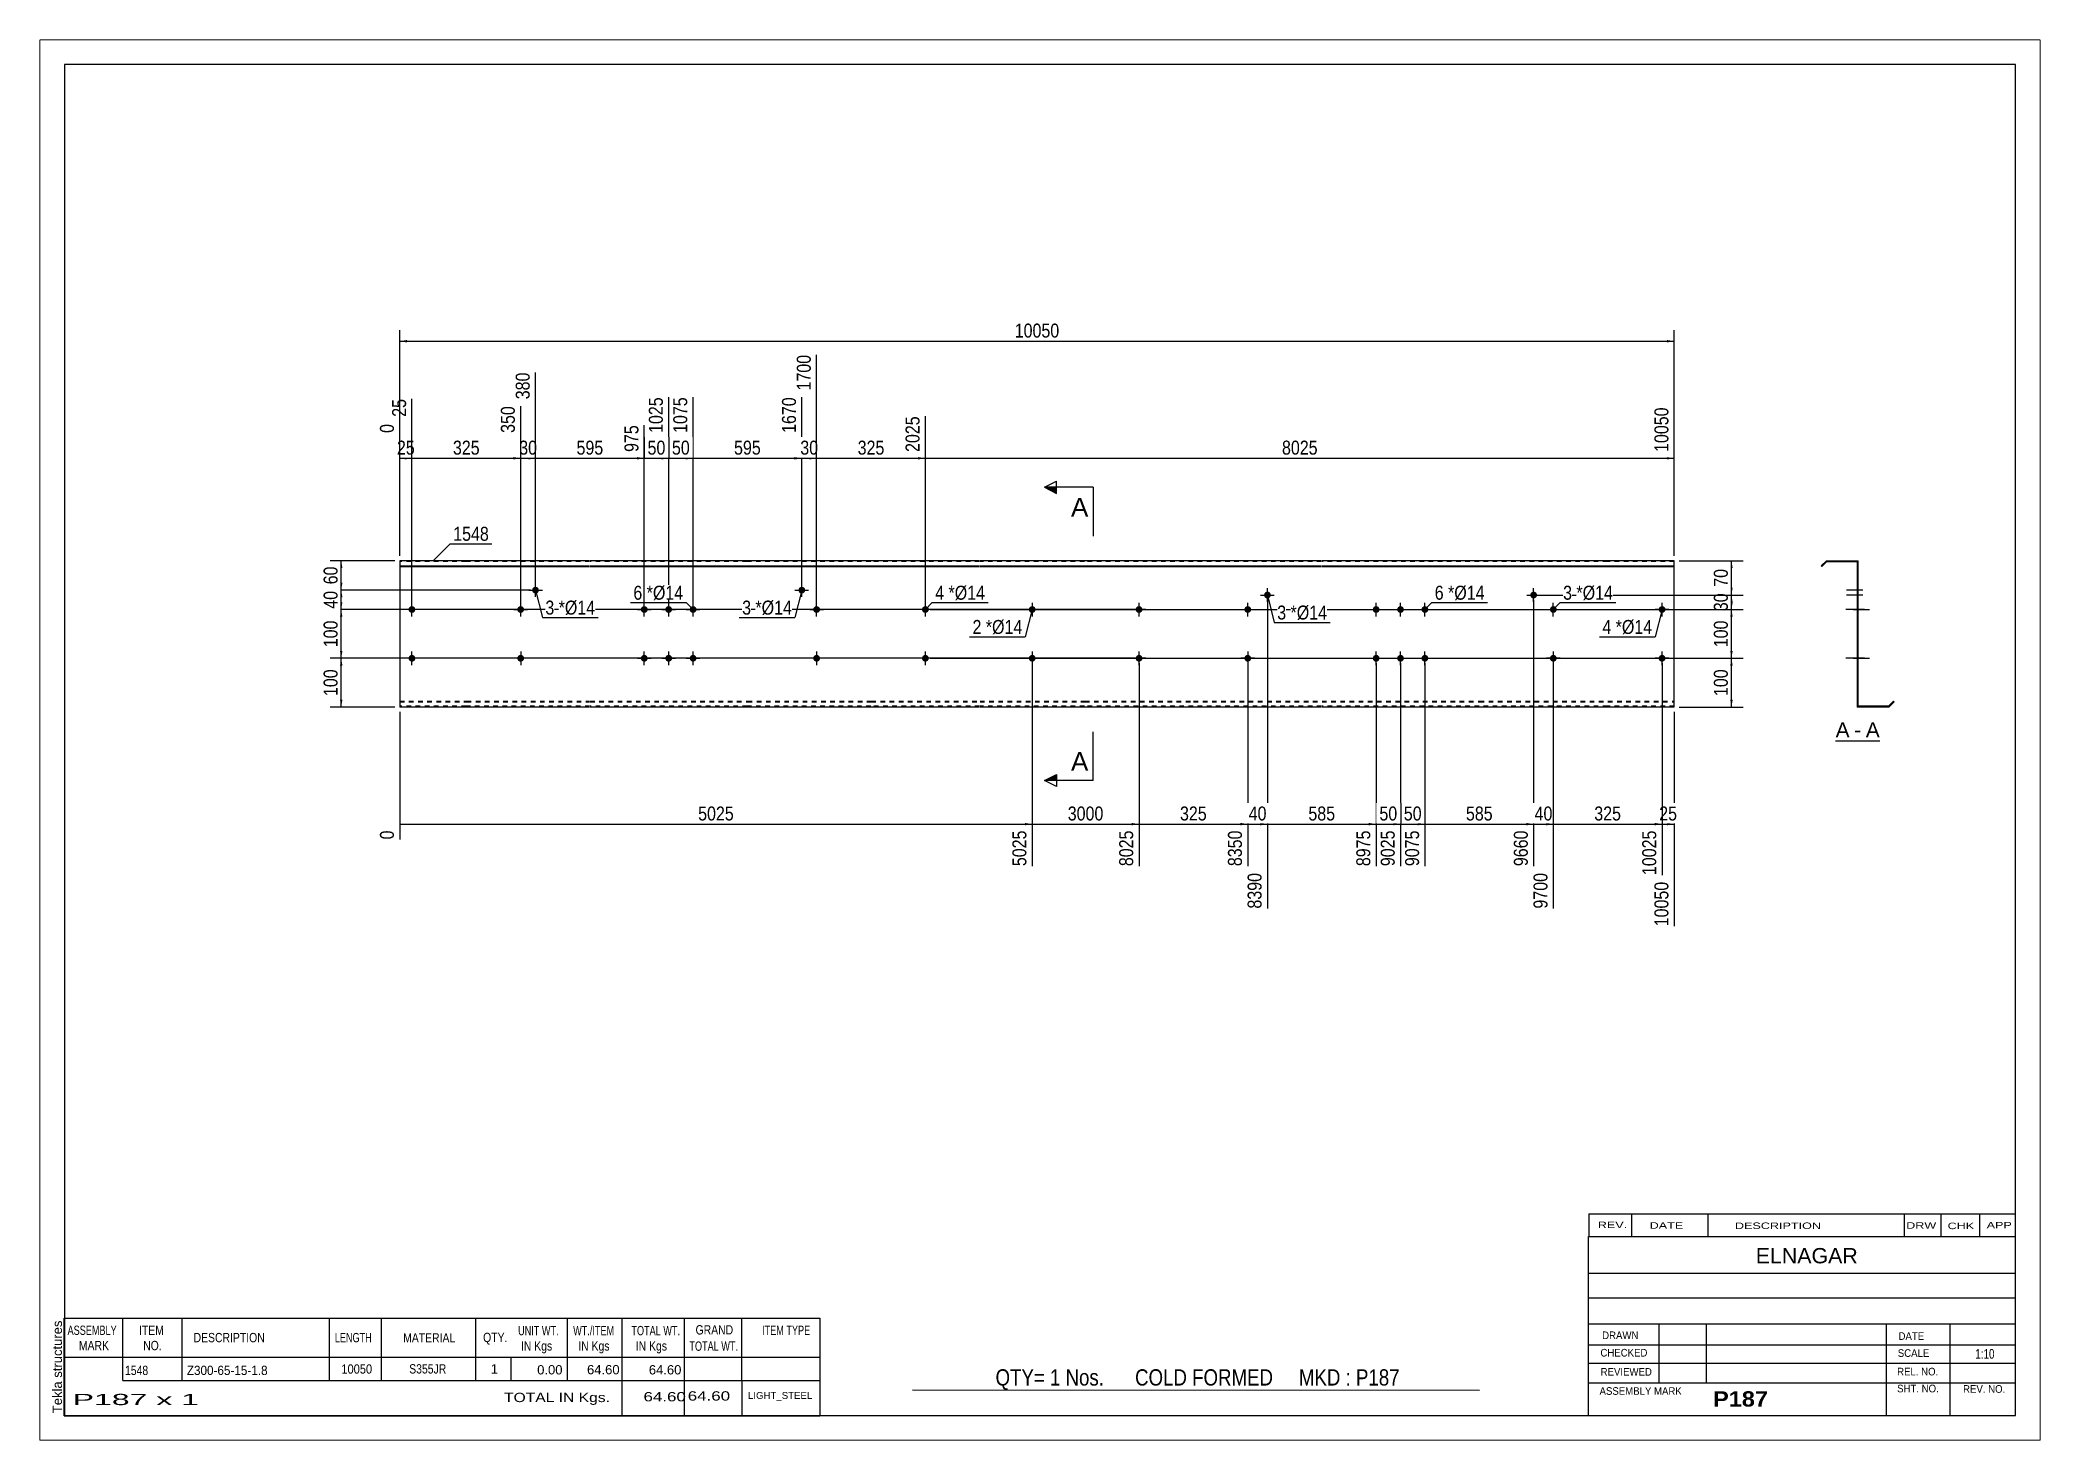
# Paper-space layout 'Layout1' of a CAD drawing. Header units: millimetres. Extents: x 0 to 410, y 0 to 287.
# The model-space entities are those that its viewports show. They can reach past a viewport. Long polylines and large blocks are cut down to what shows.
import ezdxf

# ---------------------------------------------------------------- set-up
doc = ezdxf.new("R2010")
doc.units = ezdxf.units.MM
doc.linetypes.add('DXK_LINE_DOT1', pattern=[1.8814, 0.9407, -0.9407])
doc.layers.add('Viewport layer', color=7, linetype='Continuous', plot=False)
doc.styles.add('Arial', font='ARIAL.TTF', dxfattribs={"height": 0.2})
doc.styles.add('Arial Bold', font='ARIALBD.TTF', dxfattribs={"height": 0.2})
doc.styles.add('Arial Narrow', font='ARIALN.TTF', dxfattribs={"height": 0.2})

# ---------------------------------------------------------------- blocks, each defined once
blk = doc.blocks.new('Unknown-627191691-2144')
at = {"color": 5, "linetype": 'Continuous'}
for p, q in [((331.25, 116.75), (-68.75, 116.75)), ((-68.75, 116.75), (-68.75, -160.25)), ((331.25, -160.25), (331.25, 116.75)), ((-68.75, -160.25), (331.25, -160.25))]:
    blk.add_line(p, q, dxfattribs=at)
at = {"color": 174, "linetype": 'Continuous', "style": 'Arial'}
blk.add_text('Tekla structures', height=1.9102, rotation=90, dxfattribs=at).set_placement((-69.25, -159.75))
blk = doc.blocks.new('Unknown-627191691-12 - 1243')
at = {"color": 7, "linetype": 'Continuous'}
blk.add_line((294.36, -21.95), (303.39, -21.95), dxfattribs=at)
at = {"color": 0, "linetype": 'Continuous'}
blk.add_wipeout([(297.2, -21.2), (297.2, -18), (294.36, -18), (294.36, -21.2)], dxfattribs=at)
blk.add_wipeout([(299.58, -21.2), (299.58, -18), (298.16, -18), (298.16, -21.2)], dxfattribs=at)
at = {"color": 96, "linetype": 'Continuous', "style": 'Arial'}
blk.add_text('A', height=3.06, dxfattribs=at).set_placement((294.36, -21.2))
at = {"color": 0, "linetype": 'Continuous'}
blk.add_wipeout([(303.39, -21.2), (303.39, -18), (300.54, -18), (300.54, -21.2)], dxfattribs=at)
at = {"color": 96, "linetype": 'Continuous', "style": 'Arial'}
for s, p in [('-', (298.16, -21.2)), ('A', (300.54, -21.2))]:
    blk.add_text(s, height=3.06, dxfattribs=at).set_placement(p)
blk = doc.blocks.new('Bolt-627191691-1223 - 1203')
at = {"linetype": 'Continuous'}
blk.add_hatch(color=3, dxfattribs=at).paths.add_polyline_path([(177.17, 7.97, -1), (178.57, 7.97, -1)])
at = {"color": 3, "linetype": 'Continuous'}
for p, q in [((177.87, 6.57), (177.87, 9.37)), ((176.47, 7.97), (179.27, 7.97))]:
    blk.add_line(p, q, dxfattribs=at)
blk = doc.blocks.new('Part-627191691-1218 - 1203')
at = {"color": 2, "linetype": 'Continuous'}
for p, q in [((0, 15), (0, -15)), ((13.6, 15), (0, 15)), ((0, 13.94), (13.6, 13.94)), ((0, 13.81), (13.6, 13.81)), ((38.93, 15), (13.7, 15)), ((13.7, 13.94), (38.93, 13.94)), ((13.7, 13.81), (38.93, 13.81)), ((71.22, 15), (39.03, 15)), ((39.03, 13.94), (71.22, 13.94)), ((39.03, 13.81), (71.22, 13.81)), ((96.56, 15), (71.32, 15)), ((71.32, 13.94), (96.56, 13.94)), ((71.32, 13.81), (96.56, 13.81)), ((118.85, 15), (96.66, 15)), ((96.66, 13.94), (118.85, 13.94)), ((96.66, 13.81), (118.85, 13.81)), ((140.35, 15), (118.95, 15)), ((118.95, 13.94), (140.35, 13.94)), ((118.95, 13.81), (140.35, 13.81)), ((162.65, 15), (140.45, 15)), ((140.45, 13.94), (162.65, 13.94)), ((140.45, 13.81), (162.65, 13.81)), ((188.96, 15), (162.75, 15)), ((162.75, 13.94), (188.96, 13.94)), ((162.75, 13.81), (188.96, 13.81)), ((221.26, 15), (189.06, 15)), ((189.06, 13.94), (221.26, 13.94)), ((189.06, 13.81), (221.26, 13.81)), ((247.58, 15), (221.36, 15)), ((221.36, 13.94), (247.58, 13.94)), ((221.36, 13.81), (247.58, 13.81)), ((261.27, 15), (247.68, 15)), ((247.68, 13.94), (261.27, 13.94)), ((247.68, 13.81), (261.27, 13.81)), ((261.27, 13.94), (261.27, 15)), ((261.27, -15), (261.27, 13.94)), ((13.6, -15), (0, -15)), ((38.93, -15), (13.7, -15)), ((71.22, -15), (39.03, -15)), ((96.56, -15), (71.32, -15)), ((118.85, -15), (96.66, -15)), ((140.35, -15), (118.95, -15)), ((162.65, -15), (140.45, -15)), ((188.96, -15), (162.75, -15)), ((221.26, -15), (189.06, -15)), ((247.58, -15), (221.36, -15)), ((261.27, -15), (247.68, -15))]:
    blk.add_line(p, q, dxfattribs=at)
at = {"color": 7, "linetype": 'DXK_LINE_DOT1'}
for p, q in [((13.6, 14.82), (0, 14.82)), ((38.93, 14.82), (13.7, 14.82)), ((71.22, 14.82), (39.03, 14.82)), ((96.56, 14.82), (71.32, 14.82)), ((118.85, 14.82), (96.66, 14.82)), ((140.35, 14.82), (118.95, 14.82)), ((162.65, 14.82), (140.45, 14.82)), ((188.96, 14.82), (162.75, 14.82)), ((221.26, 14.82), (189.06, 14.82)), ((247.58, 14.82), (221.36, 14.82)), ((261.27, 14.82), (247.68, 14.82)), ((0, -13.81), (13.6, -13.81)), ((0, -13.94), (13.6, -13.94)), ((13.6, -14.82), (0, -14.82)), ((13.7, -13.81), (38.93, -13.81)), ((13.7, -13.94), (38.93, -13.94)), ((38.93, -14.82), (13.7, -14.82)), ((39.03, -13.81), (71.22, -13.81)), ((39.03, -13.94), (71.22, -13.94)), ((71.22, -14.82), (39.03, -14.82)), ((71.32, -13.81), (96.56, -13.81)), ((71.32, -13.94), (96.56, -13.94)), ((96.56, -14.82), (71.32, -14.82)), ((96.66, -13.81), (118.85, -13.81)), ((96.66, -13.94), (118.85, -13.94)), ((118.85, -14.82), (96.66, -14.82)), ((118.95, -13.81), (140.35, -13.81)), ((118.95, -13.94), (140.35, -13.94)), ((140.35, -14.82), (118.95, -14.82)), ((140.45, -13.81), (162.65, -13.81)), ((140.45, -13.94), (162.65, -13.94)), ((162.65, -14.82), (140.45, -14.82)), ((162.75, -13.81), (188.96, -13.81)), ((162.75, -13.94), (188.96, -13.94)), ((188.96, -14.82), (162.75, -14.82)), ((189.06, -13.81), (221.26, -13.81)), ((189.06, -13.94), (221.26, -13.94)), ((221.26, -14.82), (189.06, -14.82)), ((221.36, -13.81), (247.58, -13.81)), ((221.36, -13.94), (247.58, -13.94)), ((247.58, -14.82), (221.36, -14.82)), ((247.68, -13.81), (261.27, -13.81)), ((247.68, -13.94), (261.27, -13.94)), ((261.27, -14.82), (247.68, -14.82))]:
    blk.add_line(p, q, dxfattribs=at)
blk = doc.blocks.new('Bolt-627191691-1219 - 1203')
at = {"linetype": 'Continuous'}
blk.add_hatch(color=3, dxfattribs=at).paths.add_polyline_path([(27.13, 8.97, -1), (28.53, 8.97, -1)])
at = {"color": 3, "linetype": 'Continuous'}
for p, q in [((26.43, 8.97), (29.23, 8.97)), ((27.83, 7.57), (27.83, 10.37))]:
    blk.add_line(p, q, dxfattribs=at)
blk = doc.blocks.new('Bolt-627191691-1220 - 1203')
at = {"linetype": 'Continuous'}
blk.add_hatch(color=3, dxfattribs=at).paths.add_polyline_path([(81.72, 8.97, -1), (83.12, 8.97, -1)])
at = {"color": 3, "linetype": 'Continuous'}
for p, q in [((81.02, 8.97), (83.82, 8.97)), ((82.42, 7.57), (82.42, 10.37))]:
    blk.add_line(p, q, dxfattribs=at)
blk = doc.blocks.new('Bolt-627191691-1221 - 1203')
at = {"linetype": 'Continuous'}
for points in [[(49.43, 5, -1), (50.83, 5, -1)], [(54.43, 5, -1), (55.83, 5, -1)], [(59.43, 5, -1), (60.83, 5, -1)], [(49.43, -5, -1), (50.83, -5, -1)], [(54.43, -5, -1), (55.83, -5, -1)], [(59.43, -5, -1), (60.83, -5, -1)]]:
    blk.add_hatch(color=3, dxfattribs=at).paths.add_polyline_path(points)
at = {"color": 3, "linetype": 'Continuous'}
for p, q in [((48.73, 5), (51.53, 5)), ((50.13, 3.6), (50.13, 6.4)), ((53.73, 5), (56.53, 5)), ((55.13, 3.6), (55.13, 6.4)), ((58.73, 5), (61.53, 5)), ((60.13, 3.6), (60.13, 6.4)), ((50.13, -6.4), (50.13, -3.6)), ((55.13, -6.4), (55.13, -3.6)), ((60.13, -6.4), (60.13, -3.6)), ((48.73, -5), (51.53, -5)), ((53.73, -5), (56.53, -5)), ((58.73, -5), (61.53, -5))]:
    blk.add_line(p, q, dxfattribs=at)
blk = doc.blocks.new('Bolt-627191691-1222 - 1203')
at = {"linetype": 'Continuous'}
blk.add_hatch(color=3, dxfattribs=at).paths.add_polyline_path([(25.49, -5, -1), (24.09, -5, -1)])
at = {"color": 3, "linetype": 'Continuous'}
for p, q in [((24.79, -3.6), (24.79, -6.4)), ((26.19, -5), (23.39, -5))]:
    blk.add_line(p, q, dxfattribs=at)
blk = doc.blocks.new('Bolt-627191691-1224 - 1203')
at = {"linetype": 'Continuous'}
blk.add_hatch(color=3, dxfattribs=at).paths.add_polyline_path([(231.75, 7.97, -1), (233.15, 7.97, -1)])
at = {"color": 3, "linetype": 'Continuous'}
for p, q in [((232.45, 6.57), (232.45, 9.37)), ((231.05, 7.97), (233.85, 7.97))]:
    blk.add_line(p, q, dxfattribs=at)
blk = doc.blocks.new('Bolt-627191691-1225 - 1203')
at = {"linetype": 'Continuous'}
blk.add_hatch(color=3, dxfattribs=at).paths.add_polyline_path([(174.54, -5, -1), (173.14, -5, -1)])
at = {"color": 3, "linetype": 'Continuous'}
for p, q in [((173.84, -3.6), (173.84, -6.4)), ((175.24, -5), (172.44, -5))]:
    blk.add_line(p, q, dxfattribs=at)
blk = doc.blocks.new('Bolt-627191691-1226 - 1203')
at = {"linetype": 'Continuous'}
for points in [[(199.46, 5, -1), (200.86, 5, -1)], [(204.46, 5, -1), (205.86, 5, -1)], [(209.46, 5, -1), (210.86, 5, -1)], [(199.46, -5, -1), (200.86, -5, -1)], [(204.46, -5, -1), (205.86, -5, -1)], [(209.46, -5, -1), (210.86, -5, -1)]]:
    blk.add_hatch(color=3, dxfattribs=at).paths.add_polyline_path(points)
at = {"color": 3, "linetype": 'Continuous'}
for p, q in [((198.76, 5), (201.56, 5)), ((200.16, 3.6), (200.16, 6.4)), ((203.76, 5), (206.56, 5)), ((205.16, 3.6), (205.16, 6.4)), ((208.76, 5), (211.56, 5)), ((210.16, 3.6), (210.16, 6.4)), ((200.16, -6.4), (200.16, -3.6)), ((205.16, -6.4), (205.16, -3.6)), ((210.16, -6.4), (210.16, -3.6)), ((198.76, -5), (201.56, -5)), ((203.76, -5), (206.56, -5)), ((208.76, -5), (211.56, -5))]:
    blk.add_line(p, q, dxfattribs=at)
blk = doc.blocks.new('Bolt-627191691-1227 - 1203')
at = {"linetype": 'Continuous'}
for points in [[(130.35, 5, -1), (128.95, 5, -1)], [(130.35, -5, -1), (128.95, -5, -1)]]:
    blk.add_hatch(color=3, dxfattribs=at).paths.add_polyline_path(points)
at = {"color": 3, "linetype": 'Continuous'}
for p, q in [((131.05, 5), (128.25, 5)), ((129.65, 6.4), (129.65, 3.6)), ((129.65, -3.6), (129.65, -6.4)), ((131.05, -5), (128.25, -5))]:
    blk.add_line(p, q, dxfattribs=at)
blk = doc.blocks.new('Bolt-627191691-1228 - 1203')
at = {"linetype": 'Continuous'}
blk.add_hatch(color=3, dxfattribs=at).paths.add_polyline_path([(24.09, 5, -1), (25.49, 5, -1)])
at = {"color": 3, "linetype": 'Continuous'}
for p, q in [((23.39, 5), (26.19, 5)), ((24.79, 3.6), (24.79, 6.4))]:
    blk.add_line(p, q, dxfattribs=at)
blk = doc.blocks.new('Bolt-627191691-1229 - 1203')
at = {"linetype": 'Continuous'}
blk.add_hatch(color=3, dxfattribs=at).paths.add_polyline_path([(173.14, 5, -1), (174.54, 5, -1)])
at = {"color": 3, "linetype": 'Continuous'}
for p, q in [((172.44, 5), (175.24, 5)), ((173.84, 3.6), (173.84, 6.4))]:
    blk.add_line(p, q, dxfattribs=at)
blk = doc.blocks.new('Bolt-627191691-1230 - 1203')
at = {"linetype": 'Continuous'}
blk.add_hatch(color=3, dxfattribs=at).paths.add_polyline_path([(235.78, 5, -1), (237.18, 5, -1)])
at = {"color": 3, "linetype": 'Continuous'}
for p, q in [((235.08, 5), (237.88, 5)), ((236.48, 3.6), (236.48, 6.4))]:
    blk.add_line(p, q, dxfattribs=at)
blk = doc.blocks.new('Bolt-627191691-1231 - 1203')
at = {"linetype": 'Continuous'}
blk.add_hatch(color=3, dxfattribs=at).paths.add_polyline_path([(237.18, -5, -1), (235.78, -5, -1)])
at = {"color": 3, "linetype": 'Continuous'}
for p, q in [((236.48, -3.6), (236.48, -6.4)), ((237.88, -5), (235.08, -5))]:
    blk.add_line(p, q, dxfattribs=at)
blk = doc.blocks.new('Bolt-627191691-1232 - 1203')
at = {"linetype": 'Continuous'}
for points in [[(150.85, 5, -1), (152.25, 5, -1)], [(258.07, 5, -1), (259.47, 5, -1)]]:
    blk.add_hatch(color=3, dxfattribs=at).paths.add_polyline_path(points)
at = {"color": 3, "linetype": 'Continuous'}
for p, q in [((152.95, 5), (150.15, 5)), ((151.55, 3.6), (151.55, 6.4)), ((260.17, 5), (257.37, 5)), ((258.77, 3.6), (258.77, 6.4))]:
    blk.add_line(p, q, dxfattribs=at)
blk = doc.blocks.new('Bolt-627191691-1233 - 1203')
at = {"linetype": 'Continuous'}
for points in [[(150.85, -5, -1), (152.25, -5, -1)], [(258.07, -5, -1), (259.47, -5, -1)]]:
    blk.add_hatch(color=3, dxfattribs=at).paths.add_polyline_path(points)
at = {"color": 3, "linetype": 'Continuous'}
for p, q in [((151.55, -6.4), (151.55, -3.6)), ((258.77, -6.4), (258.77, -3.6)), ((152.95, -5), (150.15, -5)), ((260.17, -5), (257.37, -5))]:
    blk.add_line(p, q, dxfattribs=at)
blk = doc.blocks.new('Bolt-627191691-1234 - 1203')
at = {"linetype": 'Continuous'}
blk.add_hatch(color=3, dxfattribs=at).paths.add_polyline_path([(84.76, 5, -1), (86.16, 5, -1)])
at = {"color": 3, "linetype": 'Continuous'}
for p, q in [((84.06, 5), (86.86, 5)), ((85.46, 3.6), (85.46, 6.4))]:
    blk.add_line(p, q, dxfattribs=at)
blk = doc.blocks.new('Bolt-627191691-1235 - 1203')
at = {"linetype": 'Continuous'}
blk.add_hatch(color=3, dxfattribs=at).paths.add_polyline_path([(86.16, -5, -1), (84.76, -5, -1)])
at = {"color": 3, "linetype": 'Continuous'}
for p, q in [((85.46, -3.6), (85.46, -6.4)), ((86.86, -5), (84.06, -5))]:
    blk.add_line(p, q, dxfattribs=at)
blk = doc.blocks.new('Bolt-627191691-1236 - 1203')
at = {"linetype": 'Continuous'}
for points in [[(1.8, 5, -1), (3.2, 5, -1)], [(107.05, 5, -1), (108.45, 5, -1)]]:
    blk.add_hatch(color=3, dxfattribs=at).paths.add_polyline_path(points)
at = {"color": 3, "linetype": 'Continuous'}
for p, q in [((3.9, 5), (1.1, 5)), ((2.5, 3.6), (2.5, 6.4)), ((109.15, 5), (106.35, 5)), ((107.75, 3.6), (107.75, 6.4))]:
    blk.add_line(p, q, dxfattribs=at)
blk = doc.blocks.new('Bolt-627191691-1237 - 1203')
at = {"linetype": 'Continuous'}
for points in [[(1.8, -5, -1), (3.2, -5, -1)], [(107.05, -5, -1), (108.45, -5, -1)]]:
    blk.add_hatch(color=3, dxfattribs=at).paths.add_polyline_path(points)
at = {"color": 3, "linetype": 'Continuous'}
for p, q in [((2.5, -6.4), (2.5, -3.6)), ((107.75, -6.4), (107.75, -3.6)), ((3.9, -5), (1.1, -5)), ((109.15, -5), (106.35, -5))]:
    blk.add_line(p, q, dxfattribs=at)
blk = doc.blocks.new('Bolt-627191691-1248 - 1243')
at = {"linetype": 'Continuous'}
for points in [[(298.78, 5.7), (298.78, 4.3), (298.96, 4.3), (298.96, 5.7)], [(298.78, 5.7), (298.78, 4.3), (298.96, 4.3), (298.96, 5.7)], [(298.78, 5.7), (298.78, 4.3), (298.96, 4.3), (298.96, 5.7)], [(298.78, -4.3), (298.78, -5.7), (298.96, -5.7), (298.96, -4.3)], [(298.78, -4.3), (298.78, -5.7), (298.96, -5.7), (298.96, -4.3)], [(298.78, -4.3), (298.78, -5.7), (298.96, -5.7), (298.96, -4.3)]]:
    blk.add_hatch(color=3, dxfattribs=at).paths.add_polyline_path(points)
at = {"color": 3, "linetype": 'Continuous'}
for p, q in [((300.26, 5), (296.46, 5)), ((300.26, 5), (296.46, 5)), ((300.26, 5), (296.46, 5)), ((298.96, 5.7), (298.78, 5.7)), ((298.96, 5.7), (298.78, 5.7)), ((298.96, 5.7), (298.78, 5.7)), ((298.96, 4.3), (298.78, 4.3)), ((298.96, 4.3), (298.78, 4.3)), ((298.96, 4.3), (298.78, 4.3)), ((300.26, -5), (296.46, -5)), ((300.26, -5), (296.46, -5)), ((300.26, -5), (296.46, -5)), ((298.96, -4.3), (298.78, -4.3)), ((298.96, -4.3), (298.78, -4.3)), ((298.96, -4.3), (298.78, -4.3)), ((298.96, -5.7), (298.78, -5.7)), ((298.96, -5.7), (298.78, -5.7)), ((298.96, -5.7), (298.78, -5.7))]:
    blk.add_line(p, q, dxfattribs=at)
blk = doc.blocks.new('Bolt-627191691-1264 - 1243')
at = {"linetype": 'Continuous'}
blk.add_hatch(color=3, dxfattribs=at).paths.add_polyline_path([(298.78, -4.3), (298.78, -5.7), (298.96, -5.7), (298.96, -4.3)])
blk.add_hatch(color=3, dxfattribs=at).paths.add_polyline_path([(298.78, -4.3), (298.78, -5.7), (298.96, -5.7), (298.96, -4.3)])
at = {"color": 3, "linetype": 'Continuous'}
for p, q in [((297.98, -5), (301.28, -5)), ((297.98, -5), (301.28, -5)), ((298.78, -4.3), (298.96, -4.3)), ((298.78, -4.3), (298.96, -4.3)), ((298.78, -5.7), (298.96, -5.7)), ((298.78, -5.7), (298.96, -5.7))]:
    blk.add_line(p, q, dxfattribs=at)
blk = doc.blocks.new('Part-627191691-1245 - 1243')
at = {"color": 2, "linetype": 'Continuous'}
for p, q in [((292.46, 15), (291.4, 13.94)), ((291.4, 13.94), (291.53, 13.81)), ((292.54, 14.82), (291.53, 13.81)), ((292.46, 15), (298.96, 15)), ((292.54, 14.82), (298.78, 14.82)), ((298.78, 14.82), (298.78, -15)), ((298.96, -14.82), (298.96, 15)), ((305.28, -15), (298.78, -15)), ((305.21, -14.82), (298.96, -14.82)), ((305.21, -14.82), (306.21, -13.81)), ((305.28, -15), (306.34, -13.94)), ((306.34, -13.94), (306.21, -13.81))]:
    blk.add_line(p, q, dxfattribs=at)
blk = doc.blocks.new('Bolt-627191691-1246 - 1243')
at = {"linetype": 'Continuous'}
blk.add_hatch(color=3, dxfattribs=at).paths.add_polyline_path([(298.78, 9.67), (298.78, 8.27), (298.96, 8.27), (298.96, 9.67)])
at = {"color": 3, "linetype": 'Continuous'}
for p, q in [((299.91, 8.97), (296.61, 8.97)), ((298.96, 9.67), (298.78, 9.67)), ((298.96, 8.27), (298.78, 8.27))]:
    blk.add_line(p, q, dxfattribs=at)
blk = doc.blocks.new('Bolt-627191691-1247 - 1243')
at = {"linetype": 'Continuous'}
blk.add_hatch(color=3, dxfattribs=at).paths.add_polyline_path([(298.78, 9.67), (298.78, 8.27), (298.96, 8.27), (298.96, 9.67)])
at = {"color": 3, "linetype": 'Continuous'}
for p, q in [((299.91, 8.97), (296.61, 8.97)), ((298.96, 9.67), (298.78, 9.67)), ((298.96, 8.27), (298.78, 8.27))]:
    blk.add_line(p, q, dxfattribs=at)
blk = doc.blocks.new('Bolt-627191691-1249 - 1243')
at = {"linetype": 'Continuous'}
blk.add_hatch(color=3, dxfattribs=at).paths.add_polyline_path([(298.96, -5.7), (298.96, -4.3), (298.78, -4.3), (298.78, -5.7)])
at = {"color": 3, "linetype": 'Continuous'}
for p, q in [((298.96, -4.3), (298.78, -4.3)), ((299.76, -5), (298.78, -5)), ((298.96, -5.7), (298.78, -5.7))]:
    blk.add_line(p, q, dxfattribs=at)
blk = doc.blocks.new('Bolt-627191691-1250 - 1243')
at = {"linetype": 'Continuous'}
blk.add_hatch(color=3, dxfattribs=at).paths.add_polyline_path([(298.78, 8.67), (298.78, 7.27), (298.96, 7.27), (298.96, 8.67)])
at = {"color": 3, "linetype": 'Continuous'}
for p, q in [((298.96, 8.67), (298.78, 8.67)), ((299.91, 7.97), (296.61, 7.97)), ((298.96, 7.27), (298.78, 7.27))]:
    blk.add_line(p, q, dxfattribs=at)
blk = doc.blocks.new('Bolt-627191691-1251 - 1243')
at = {"linetype": 'Continuous'}
blk.add_hatch(color=3, dxfattribs=at).paths.add_polyline_path([(298.78, 8.67), (298.78, 7.27), (298.96, 7.27), (298.96, 8.67)])
at = {"color": 3, "linetype": 'Continuous'}
for p, q in [((298.96, 8.67), (298.78, 8.67)), ((299.91, 7.97), (296.61, 7.97)), ((298.96, 7.27), (298.78, 7.27))]:
    blk.add_line(p, q, dxfattribs=at)
blk = doc.blocks.new('Bolt-627191691-1252 - 1243')
at = {"linetype": 'Continuous'}
blk.add_hatch(color=3, dxfattribs=at).paths.add_polyline_path([(298.96, -5.7), (298.96, -4.3), (298.78, -4.3), (298.78, -5.7)])
at = {"color": 3, "linetype": 'Continuous'}
for p, q in [((298.96, -4.3), (298.78, -4.3)), ((299.76, -5), (298.78, -5)), ((298.96, -5.7), (298.78, -5.7))]:
    blk.add_line(p, q, dxfattribs=at)
blk = doc.blocks.new('Bolt-627191691-1253 - 1243')
at = {"linetype": 'Continuous'}
for points in [[(298.78, 5.7), (298.78, 4.3), (298.96, 4.3), (298.96, 5.7)], [(298.78, 5.7), (298.78, 4.3), (298.96, 4.3), (298.96, 5.7)], [(298.78, 5.7), (298.78, 4.3), (298.96, 4.3), (298.96, 5.7)], [(298.78, -4.3), (298.78, -5.7), (298.96, -5.7), (298.96, -4.3)], [(298.78, -4.3), (298.78, -5.7), (298.96, -5.7), (298.96, -4.3)], [(298.78, -4.3), (298.78, -5.7), (298.96, -5.7), (298.96, -4.3)]]:
    blk.add_hatch(color=3, dxfattribs=at).paths.add_polyline_path(points)
at = {"color": 3, "linetype": 'Continuous'}
for p, q in [((300.26, 5), (296.46, 5)), ((300.26, 5), (296.46, 5)), ((300.26, 5), (296.46, 5)), ((298.96, 5.7), (298.78, 5.7)), ((298.96, 5.7), (298.78, 5.7)), ((298.96, 5.7), (298.78, 5.7)), ((298.96, 4.3), (298.78, 4.3)), ((298.96, 4.3), (298.78, 4.3)), ((298.96, 4.3), (298.78, 4.3)), ((300.26, -5), (296.46, -5)), ((300.26, -5), (296.46, -5)), ((300.26, -5), (296.46, -5)), ((298.96, -4.3), (298.78, -4.3)), ((298.96, -4.3), (298.78, -4.3)), ((298.96, -4.3), (298.78, -4.3)), ((298.96, -5.7), (298.78, -5.7)), ((298.96, -5.7), (298.78, -5.7)), ((298.96, -5.7), (298.78, -5.7))]:
    blk.add_line(p, q, dxfattribs=at)
blk = doc.blocks.new('Bolt-627191691-1254 - 1243')
at = {"linetype": 'Continuous'}
for points in [[(298.96, 4.3), (298.96, 5.7), (298.78, 5.7), (298.78, 4.3)], [(298.96, -5.7), (298.96, -4.3), (298.78, -4.3), (298.78, -5.7)]]:
    blk.add_hatch(color=3, dxfattribs=at).paths.add_polyline_path(points)
at = {"color": 3, "linetype": 'Continuous'}
for p, q in [((298.96, 5), (296.78, 5)), ((298.96, 5.7), (298.78, 5.7)), ((298.96, 4.3), (298.78, 4.3)), ((298.96, -5), (296.78, -5)), ((298.96, -4.3), (298.78, -4.3)), ((298.96, -5.7), (298.78, -5.7))]:
    blk.add_line(p, q, dxfattribs=at)
blk = doc.blocks.new('Bolt-627191691-1255 - 1243')
at = {"linetype": 'Continuous'}
blk.add_hatch(color=3, dxfattribs=at).paths.add_polyline_path([(298.78, 5.7), (298.78, 4.3), (298.96, 4.3), (298.96, 5.7)])
at = {"color": 3, "linetype": 'Continuous'}
for p, q in [((299.91, 5), (296.61, 5)), ((298.96, 5.7), (298.78, 5.7)), ((298.96, 4.3), (298.78, 4.3))]:
    blk.add_line(p, q, dxfattribs=at)
blk = doc.blocks.new('Bolt-627191691-1256 - 1243')
at = {"linetype": 'Continuous'}
blk.add_hatch(color=3, dxfattribs=at).paths.add_polyline_path([(298.78, 5.7), (298.78, 4.3), (298.96, 4.3), (298.96, 5.7)])
at = {"color": 3, "linetype": 'Continuous'}
for p, q in [((299.91, 5), (296.61, 5)), ((298.96, 5.7), (298.78, 5.7)), ((298.96, 4.3), (298.78, 4.3))]:
    blk.add_line(p, q, dxfattribs=at)
blk = doc.blocks.new('Bolt-627191691-1257 - 1243')
at = {"linetype": 'Continuous'}
blk.add_hatch(color=3, dxfattribs=at).paths.add_polyline_path([(298.78, 5.7), (298.78, 4.3), (298.96, 4.3), (298.96, 5.7)])
at = {"color": 3, "linetype": 'Continuous'}
for p, q in [((299.91, 5), (296.61, 5)), ((298.96, 5.7), (298.78, 5.7)), ((298.96, 4.3), (298.78, 4.3))]:
    blk.add_line(p, q, dxfattribs=at)
blk = doc.blocks.new('Bolt-627191691-1258 - 1243')
at = {"linetype": 'Continuous'}
blk.add_hatch(color=3, dxfattribs=at).paths.add_polyline_path([(298.96, -5.7), (298.96, -4.3), (298.78, -4.3), (298.78, -5.7)])
at = {"color": 3, "linetype": 'Continuous'}
for p, q in [((298.96, -4.3), (298.78, -4.3)), ((299.76, -5), (298.78, -5)), ((298.96, -5.7), (298.78, -5.7))]:
    blk.add_line(p, q, dxfattribs=at)
blk = doc.blocks.new('Bolt-627191691-1259 - 1243')
at = {"linetype": 'Continuous'}
blk.add_hatch(color=3, dxfattribs=at).paths.add_polyline_path([(298.78, 5.7), (298.78, 4.3), (298.96, 4.3), (298.96, 5.7)])
blk.add_hatch(color=3, dxfattribs=at).paths.add_polyline_path([(298.78, 5.7), (298.78, 4.3), (298.96, 4.3), (298.96, 5.7)])
at = {"color": 3, "linetype": 'Continuous'}
for p, q in [((297.98, 5), (301.28, 5)), ((297.98, 5), (301.28, 5)), ((298.78, 5.7), (298.96, 5.7)), ((298.78, 5.7), (298.96, 5.7)), ((298.78, 4.3), (298.96, 4.3)), ((298.78, 4.3), (298.96, 4.3))]:
    blk.add_line(p, q, dxfattribs=at)
blk = doc.blocks.new('Bolt-627191691-1260 - 1243')
at = {"linetype": 'Continuous'}
blk.add_hatch(color=3, dxfattribs=at).paths.add_polyline_path([(298.78, -4.3), (298.78, -5.7), (298.96, -5.7), (298.96, -4.3)])
blk.add_hatch(color=3, dxfattribs=at).paths.add_polyline_path([(298.78, -4.3), (298.78, -5.7), (298.96, -5.7), (298.96, -4.3)])
at = {"color": 3, "linetype": 'Continuous'}
for p, q in [((297.98, -5), (301.28, -5)), ((297.98, -5), (301.28, -5)), ((298.78, -4.3), (298.96, -4.3)), ((298.78, -4.3), (298.96, -4.3)), ((298.78, -5.7), (298.96, -5.7)), ((298.78, -5.7), (298.96, -5.7))]:
    blk.add_line(p, q, dxfattribs=at)
blk = doc.blocks.new('Bolt-627191691-1261 - 1243')
at = {"linetype": 'Continuous'}
blk.add_hatch(color=3, dxfattribs=at).paths.add_polyline_path([(298.78, 5.7), (298.78, 4.3), (298.96, 4.3), (298.96, 5.7)])
at = {"color": 3, "linetype": 'Continuous'}
for p, q in [((299.91, 5), (296.61, 5)), ((298.96, 5.7), (298.78, 5.7)), ((298.96, 4.3), (298.78, 4.3))]:
    blk.add_line(p, q, dxfattribs=at)
blk = doc.blocks.new('Bolt-627191691-1262 - 1243')
at = {"linetype": 'Continuous'}
blk.add_hatch(color=3, dxfattribs=at).paths.add_polyline_path([(298.96, -5.7), (298.96, -4.3), (298.78, -4.3), (298.78, -5.7)])
at = {"color": 3, "linetype": 'Continuous'}
for p, q in [((298.96, -4.3), (298.78, -4.3)), ((299.76, -5), (298.78, -5)), ((298.96, -5.7), (298.78, -5.7))]:
    blk.add_line(p, q, dxfattribs=at)
blk = doc.blocks.new('Bolt-627191691-1263 - 1243')
at = {"linetype": 'Continuous'}
blk.add_hatch(color=3, dxfattribs=at).paths.add_polyline_path([(298.78, 5.7), (298.78, 4.3), (298.96, 4.3), (298.96, 5.7)])
blk.add_hatch(color=3, dxfattribs=at).paths.add_polyline_path([(298.78, 5.7), (298.78, 4.3), (298.96, 4.3), (298.96, 5.7)])
at = {"color": 3, "linetype": 'Continuous'}
for p, q in [((297.98, 5), (301.28, 5)), ((297.98, 5), (301.28, 5)), ((298.78, 5.7), (298.96, 5.7)), ((298.78, 5.7), (298.96, 5.7)), ((298.78, 4.3), (298.96, 4.3)), ((298.78, 4.3), (298.96, 4.3))]:
    blk.add_line(p, q, dxfattribs=at)
blk = doc.blocks.new('StraightDimension-627191691-1336 - 1203')
at = {"linetype": 'Continuous'}
blk.add_hatch(color=7, dxfattribs=at).paths.add_polyline_path([(80.92, 36.25), (82.42, 36), (80.92, 35.75)])
at = {"color": 7, "linetype": 'Continuous'}
for p, q in [((60.13, 6), (60.13, 48.51)), ((82.42, 9.97), (82.42, 48.51)), ((60.13, 36), (82.42, 36))]:
    blk.add_line(p, q, dxfattribs=at)
at = {"color": 0, "linetype": 'Continuous'}
blk.add_wipeout([(81.82, 49.11), (77.62, 49.11), (77.62, 40.6), (81.82, 40.6)], dxfattribs=at)
at = {"color": 0}
blk.add_wipeout([(74.62, 36.15), (74.62, 40.35), (67.93, 40.35), (67.93, 36.15)], dxfattribs=at)
at = {"color": 3, "linetype": 'Continuous', "style": 'Arial Narrow'}
blk.add_text('1670', height=2.863, rotation=90.0002, dxfattribs=at).set_placement((81.22, 41.2))
at = {"color": 3, "style": 'Arial Narrow'}
blk.add_text('595', height=2.863, dxfattribs=at).set_placement((68.53, 36.75))
blk = doc.blocks.new('StraightDimension-627191691-1289 - 1203')
at = {"linetype": 'Continuous'}
blk.add_hatch(color=7, dxfattribs=at).paths.add_polyline_path([(150.05, -38.75), (151.55, -39), (150.05, -39.25)])
at = {"color": 7, "linetype": 'Continuous'}
for p, q in [((129.65, -6), (129.65, -47.61)), ((151.55, -6), (151.55, -47.61)), ((129.65, -39), (151.55, -39))]:
    blk.add_line(p, q, dxfattribs=at)
at = {"color": 0}
blk.add_wipeout([(144.86, -38.85), (144.86, -34.65), (136.34, -34.65), (136.34, -38.85)], dxfattribs=at)
at = {"color": 3, "style": 'Arial Narrow'}
blk.add_text('3000', height=2.863, dxfattribs=at).set_placement((136.94, -38.25))
at = {"color": 0, "linetype": 'Continuous'}
blk.add_wipeout([(150.95, -39.7), (146.75, -39.7), (146.75, -48.21), (150.95, -48.21)], dxfattribs=at)
at = {"color": 3, "linetype": 'Continuous', "style": 'Arial Narrow'}
blk.add_text('8025', height=2.863, rotation=90.0002, dxfattribs=at).set_placement((150.35, -47.61))
blk = doc.blocks.new('StraightDimension-627191691-1284 - 1203')
at = {"linetype": 'Continuous'}
blk.add_hatch(color=7, dxfattribs=at).paths.add_polyline_path([(208.66, -38.75), (210.16, -39), (208.66, -39.25)])
at = {"color": 7, "linetype": 'Continuous'}
for p, q in [((205.16, -6), (205.16, -47.61)), ((210.16, -6), (210.16, -47.61)), ((205.16, -39), (210.16, -39))]:
    blk.add_line(p, q, dxfattribs=at)
at = {"color": 0}
blk.add_wipeout([(210.09, -38.85), (210.09, -34.65), (205.23, -34.65), (205.23, -38.85)], dxfattribs=at)
at = {"color": 0, "linetype": 'Continuous'}
blk.add_wipeout([(209.56, -39.7), (205.36, -39.7), (205.36, -48.21), (209.56, -48.21)], dxfattribs=at)
at = {"color": 3, "style": 'Arial Narrow'}
blk.add_text('50', height=2.863, dxfattribs=at).set_placement((205.83, -38.25))
at = {"color": 3, "linetype": 'Continuous', "style": 'Arial Narrow'}
blk.add_text('9075', height=2.863, rotation=90.0002, dxfattribs=at).set_placement((208.96, -47.61))
blk = doc.blocks.new('StraightDimension-627191691-1283 - 1203')
at = {"linetype": 'Continuous'}
blk.add_hatch(color=7, dxfattribs=at).paths.add_polyline_path([(230.95, -38.75), (232.45, -39), (230.95, -39.25)])
at = {"color": 7, "linetype": 'Continuous'}
for p, q in [((232.45, 6.97), (232.45, -47.61)), ((210.16, -6), (210.16, -47.61)), ((210.16, -39), (232.45, -39))]:
    blk.add_line(p, q, dxfattribs=at)
at = {"color": 0}
blk.add_wipeout([(224.65, -38.85), (224.65, -34.65), (217.97, -34.65), (217.97, -38.85)], dxfattribs=at)
at = {"color": 0, "linetype": 'Continuous'}
blk.add_wipeout([(231.85, -39.7), (227.65, -39.7), (227.65, -48.21), (231.85, -48.21)], dxfattribs=at)
at = {"color": 3, "style": 'Arial Narrow'}
blk.add_text('585', height=2.863, dxfattribs=at).set_placement((218.57, -38.25))
at = {"color": 3, "linetype": 'Continuous', "style": 'Arial Narrow'}
blk.add_text('9660', height=2.863, rotation=90.0002, dxfattribs=at).set_placement((231.25, -47.61))
blk = doc.blocks.new('StraightDimension-627191691-1406 - 1203')
at = {"linetype": 'Continuous'}
for points in [[(272.75, -6.5), (273, -5), (273.25, -6.5)], [(273.25, -13.5), (273, -15), (272.75, -13.5)]]:
    blk.add_hatch(color=7, dxfattribs=at).paths.add_polyline_path(points)
at = {"color": 7, "linetype": 'Continuous'}
for p, q in [((108.75, -5), (275.4, -5)), ((273, -15), (273, -5)), ((262.27, -15), (275.4, -15))]:
    blk.add_line(p, q, dxfattribs=at)
at = {"color": 0}
blk.add_wipeout([(272.85, -6.66), (268.65, -6.66), (268.65, -13.34), (272.85, -13.34)], dxfattribs=at)
at = {"color": 3, "style": 'Arial Narrow'}
blk.add_text('100', height=2.863, rotation=90.0002, dxfattribs=at).set_placement((272.25, -12.74))
blk = doc.blocks.new('StraightDimension-627191691-1342 - 1203')
at = {"linetype": 'Continuous'}
blk.add_hatch(color=7, dxfattribs=at).paths.add_polyline_path([(1, 36.25), (2.5, 36), (1, 35.75)])
at = {"color": 7, "linetype": 'Continuous'}
for p, q in [((2.5, 6), (2.5, 48.16)), ((0, 16), (0, 43.03)), ((0, 36), (2.5, 36))]:
    blk.add_line(p, q, dxfattribs=at)
at = {"color": 0, "linetype": 'Continuous'}
blk.add_wipeout([(1.9, 48.76), (-2.3, 48.76), (-2.3, 43.9), (1.9, 43.9)], dxfattribs=at)
at = {"color": 0}
blk.add_wipeout([(3.68, 36.15), (3.68, 40.35), (-1.18, 40.35), (-1.18, 36.15)], dxfattribs=at)
at = {"color": 0, "linetype": 'Continuous'}
blk.add_wipeout([(-0.6, 43.63), (-4.8, 43.63), (-4.8, 40.6), (-0.6, 40.6)], dxfattribs=at)
at = {"color": 3, "linetype": 'Continuous', "style": 'Arial Narrow'}
for s, height, p in [('25', 2.863, (1.3, 44.5)), ('0', 2.86, (-1.2, 41.2))]:
    blk.add_text(s, height=height, rotation=90.0002, dxfattribs=at).set_placement(p)
at = {"color": 3, "style": 'Arial Narrow'}
blk.add_text('25', height=2.863, dxfattribs=at).set_placement((-0.58, 36.75))
blk = doc.blocks.new('StraightDimension-627191691-1282 - 1203')
at = {"linetype": 'Continuous'}
blk.add_hatch(color=7, dxfattribs=at).paths.add_polyline_path([(234.98, -38.75), (236.48, -39), (234.98, -39.25)])
at = {"color": 7, "linetype": 'Continuous'}
for p, q in [((232.45, 6.97), (232.45, -47.61)), ((236.48, -6), (236.48, -56.31)), ((232.45, -39), (236.48, -39))]:
    blk.add_line(p, q, dxfattribs=at)
at = {"color": 0}
blk.add_wipeout([(236.89, -38.85), (236.89, -34.65), (232.04, -34.65), (232.04, -38.85)], dxfattribs=at)
at = {"color": 0, "linetype": 'Continuous'}
blk.add_wipeout([(235.88, -48.4), (231.68, -48.4), (231.68, -56.91), (235.88, -56.91)], dxfattribs=at)
at = {"color": 3, "style": 'Arial Narrow'}
blk.add_text('40', height=2.863, dxfattribs=at).set_placement((232.64, -38.25))
at = {"color": 3, "linetype": 'Continuous', "style": 'Arial Narrow'}
blk.add_text('9700', height=2.863, rotation=90.0002, dxfattribs=at).set_placement((235.28, -56.31))
blk = doc.blocks.new('StraightDimension-627191691-1286 - 1203')
at = {"linetype": 'Continuous'}
blk.add_hatch(color=7, dxfattribs=at).paths.add_polyline_path([(198.66, -38.75), (200.16, -39), (198.66, -39.25)])
at = {"color": 7, "linetype": 'Continuous'}
for p, q in [((177.87, 6.97), (177.87, -56.31)), ((200.16, -6), (200.16, -47.61)), ((177.87, -39), (200.16, -39))]:
    blk.add_line(p, q, dxfattribs=at)
at = {"color": 0}
blk.add_wipeout([(192.36, -38.85), (192.36, -34.65), (185.67, -34.65), (185.67, -38.85)], dxfattribs=at)
at = {"color": 0, "linetype": 'Continuous'}
blk.add_wipeout([(199.56, -39.7), (195.36, -39.7), (195.36, -48.21), (199.56, -48.21)], dxfattribs=at)
at = {"color": 3, "style": 'Arial Narrow'}
blk.add_text('585', height=2.863, dxfattribs=at).set_placement((186.27, -38.25))
at = {"color": 3, "linetype": 'Continuous', "style": 'Arial Narrow'}
blk.add_text('8975', height=2.863, rotation=90.0002, dxfattribs=at).set_placement((198.96, -47.61))
blk = doc.blocks.new('StraightDimension-627191691-1280 - 1203')
at = {"linetype": 'Continuous'}
blk.add_hatch(color=7, dxfattribs=at).paths.add_polyline_path([(259.77, -38.75), (261.27, -39), (259.77, -39.25)])
at = {"color": 7, "linetype": 'Continuous'}
for p, q in [((258.77, -6), (258.77, -49.44)), ((261.27, -16), (261.27, -59.94)), ((258.77, -39), (261.27, -39))]:
    blk.add_line(p, q, dxfattribs=at)
at = {"color": 0}
blk.add_wipeout([(262.45, -38.85), (262.45, -34.65), (257.59, -34.65), (257.59, -38.85)], dxfattribs=at)
at = {"color": 0, "linetype": 'Continuous'}
blk.add_wipeout([(260.67, -50.2), (256.47, -50.2), (256.47, -60.54), (260.67, -60.54)], dxfattribs=at)
at = {"color": 3, "style": 'Arial Narrow'}
blk.add_text('25', height=2.863, dxfattribs=at).set_placement((258.19, -38.25))
at = {"color": 3, "linetype": 'Continuous', "style": 'Arial Narrow'}
blk.add_text('10050', height=2.863, rotation=90.0002, dxfattribs=at).set_placement((260.07, -59.94))
blk = doc.blocks.new('StraightDimension-627191691-1290 - 1203')
at = {"linetype": 'Continuous'}
blk.add_hatch(color=7, dxfattribs=at).paths.add_polyline_path([(128.15, -38.75), (129.65, -39), (128.15, -39.25)])
at = {"color": 7, "linetype": 'Continuous'}
for p, q in [((129.65, -6), (129.65, -47.61)), ((0, -16), (0, -42.13)), ((0, -39), (129.65, -39))]:
    blk.add_line(p, q, dxfattribs=at)
at = {"color": 0}
blk.add_wipeout([(69.08, -38.85), (69.08, -34.65), (60.57, -34.65), (60.57, -38.85)], dxfattribs=at)
at = {"color": 0, "linetype": 'Continuous'}
for points in [[(-0.6, -39.7), (-4.8, -39.7), (-4.8, -42.73), (-0.6, -42.73)], [(129.05, -39.7), (124.85, -39.7), (124.85, -48.21), (129.05, -48.21)]]:
    blk.add_wipeout(points, dxfattribs=at)
at = {"color": 3, "style": 'Arial Narrow'}
blk.add_text('5025', height=2.863, dxfattribs=at).set_placement((61.17, -38.25))
at = {"color": 3, "linetype": 'Continuous', "style": 'Arial Narrow'}
for s, height, p in [('0', 2.86, (-1.2, -42.13)), ('5025', 2.863, (128.45, -47.61))]:
    blk.add_text(s, height=height, rotation=90.0002, dxfattribs=at).set_placement(p)
blk = doc.blocks.new('StraightDimension-627191691-1288 - 1203')
at = {"linetype": 'Continuous'}
blk.add_hatch(color=7, dxfattribs=at).paths.add_polyline_path([(172.34, -38.75), (173.84, -39), (172.34, -39.25)])
at = {"color": 7, "linetype": 'Continuous'}
for p, q in [((151.55, -6), (151.55, -47.61)), ((173.84, -6), (173.84, -47.61)), ((151.55, -39), (173.84, -39))]:
    blk.add_line(p, q, dxfattribs=at)
at = {"color": 0}
blk.add_wipeout([(166.04, -38.85), (166.04, -34.65), (159.35, -34.65), (159.35, -38.85)], dxfattribs=at)
at = {"color": 0, "linetype": 'Continuous'}
blk.add_wipeout([(173.24, -39.7), (169.04, -39.7), (169.04, -48.21), (173.24, -48.21)], dxfattribs=at)
at = {"color": 3, "style": 'Arial Narrow'}
blk.add_text('325', height=2.863, dxfattribs=at).set_placement((159.95, -38.25))
at = {"color": 3, "linetype": 'Continuous', "style": 'Arial Narrow'}
blk.add_text('8350', height=2.863, rotation=90.0002, dxfattribs=at).set_placement((172.64, -47.61))
blk = doc.blocks.new('StraightDimension-627191691-1383 - 1203')
at = {"linetype": 'Continuous'}
for points in [[(-12.25, 3.5), (-12, 5), (-11.75, 3.5)], [(-11.75, -3.5), (-12, -5), (-12.25, -3.5)]]:
    blk.add_hatch(color=7, dxfattribs=at).paths.add_polyline_path(points)
at = {"color": 7, "linetype": 'Continuous'}
for p, q in [((150.55, 5), (-14.25, 5)), ((-12, -5), (-12, 5)), ((150.55, -5), (-14.25, -5))]:
    blk.add_line(p, q, dxfattribs=at)
at = {"color": 0}
blk.add_wipeout([(-12.15, 3.34), (-16.35, 3.34), (-16.35, -3.34), (-12.15, -3.34)], dxfattribs=at)
at = {"color": 3, "style": 'Arial Narrow'}
blk.add_text('100', height=2.863, rotation=90.0002, dxfattribs=at).set_placement((-12.75, -2.74))
blk = doc.blocks.new('StraightDimension-627191691-1285 - 1203')
at = {"linetype": 'Continuous'}
blk.add_hatch(color=7, dxfattribs=at).paths.add_polyline_path([(203.66, -38.75), (205.16, -39), (203.66, -39.25)])
at = {"color": 7, "linetype": 'Continuous'}
for p, q in [((200.16, -6), (200.16, -47.61)), ((205.16, -6), (205.16, -47.61)), ((200.16, -39), (205.16, -39))]:
    blk.add_line(p, q, dxfattribs=at)
at = {"color": 0}
blk.add_wipeout([(205.09, -38.85), (205.09, -34.65), (200.23, -34.65), (200.23, -38.85)], dxfattribs=at)
at = {"color": 0, "linetype": 'Continuous'}
blk.add_wipeout([(204.56, -39.7), (200.36, -39.7), (200.36, -48.21), (204.56, -48.21)], dxfattribs=at)
at = {"color": 3, "style": 'Arial Narrow'}
blk.add_text('50', height=2.863, dxfattribs=at).set_placement((200.83, -38.25))
at = {"color": 3, "linetype": 'Continuous', "style": 'Arial Narrow'}
blk.add_text('9025', height=2.863, rotation=90.0002, dxfattribs=at).set_placement((203.96, -47.61))
blk = doc.blocks.new('StraightDimension-627191691-1335 - 1203')
at = {"linetype": 'Continuous'}
blk.add_hatch(color=7, dxfattribs=at).paths.add_polyline_path([(83.96, 36.25), (85.46, 36), (83.96, 35.75)])
at = {"color": 7, "linetype": 'Continuous'}
for p, q in [((85.46, 6), (85.46, 57.21)), ((82.42, 9.97), (82.42, 48.51)), ((82.42, 36), (85.46, 36))]:
    blk.add_line(p, q, dxfattribs=at)
at = {"color": 0, "linetype": 'Continuous'}
blk.add_wipeout([(84.86, 57.81), (80.66, 57.81), (80.66, 49.3), (84.86, 49.3)], dxfattribs=at)
at = {"color": 0}
blk.add_wipeout([(86.37, 36.15), (86.37, 40.35), (81.51, 40.35), (81.51, 36.15)], dxfattribs=at)
at = {"color": 3, "linetype": 'Continuous', "style": 'Arial Narrow'}
blk.add_text('1700', height=2.863, rotation=90.0002, dxfattribs=at).set_placement((84.26, 49.9))
at = {"color": 3, "style": 'Arial Narrow'}
blk.add_text('30', height=2.863, dxfattribs=at).set_placement((82.11, 36.75))
blk = doc.blocks.new('StraightDimension-627191691-1404 - 1203')
at = {"linetype": 'Continuous'}
for points in [[(272.75, 6.47), (273, 7.97), (273.25, 6.47)], [(273.25, 6.5), (273, 5), (272.75, 6.5)]]:
    blk.add_hatch(color=7, dxfattribs=at).paths.add_polyline_path(points)
at = {"color": 7, "linetype": 'Continuous'}
for p, q in [((108.75, 5), (275.4, 5)), ((233.45, 7.97), (275.4, 7.97)), ((273, 5), (273, 7.97))]:
    blk.add_line(p, q, dxfattribs=at)
at = {"color": 0}
blk.add_wipeout([(272.85, 8.91), (268.65, 8.91), (268.65, 4.06), (272.85, 4.06)], dxfattribs=at)
at = {"color": 3, "style": 'Arial Narrow'}
blk.add_text('30', height=2.863, rotation=90.0002, dxfattribs=at).set_placement((272.25, 4.66))
blk = doc.blocks.new('StraightDimension-627191691-1340 - 1203')
at = {"linetype": 'Continuous'}
blk.add_hatch(color=7, dxfattribs=at).paths.add_polyline_path([(26.33, 36.25), (27.83, 36), (26.33, 35.75)])
at = {"color": 7, "linetype": 'Continuous'}
for p, q in [((27.83, 9.97), (27.83, 53.58)), ((24.79, 6), (24.79, 46.68)), ((24.79, 36), (27.83, 36))]:
    blk.add_line(p, q, dxfattribs=at)
at = {"color": 0, "linetype": 'Continuous'}
blk.add_wipeout([(27.23, 54.18), (23.03, 54.18), (23.03, 47.5), (27.23, 47.5)], dxfattribs=at)
at = {"color": 0}
blk.add_wipeout([(28.74, 36.15), (28.74, 40.35), (23.89, 40.35), (23.89, 36.15)], dxfattribs=at)
at = {"color": 3, "linetype": 'Continuous', "style": 'Arial Narrow'}
blk.add_text('380', height=2.863, rotation=90.0002, dxfattribs=at).set_placement((26.63, 48.1))
at = {"color": 3, "style": 'Arial Narrow'}
blk.add_text('30', height=2.863, dxfattribs=at).set_placement((24.49, 36.75))
blk = doc.blocks.new('StraightDimension-627191691-1281 - 1203')
at = {"linetype": 'Continuous'}
blk.add_hatch(color=7, dxfattribs=at).paths.add_polyline_path([(257.27, -38.75), (258.77, -39), (257.27, -39.25)])
at = {"color": 7, "linetype": 'Continuous'}
for p, q in [((236.48, -6), (236.48, -56.31)), ((258.77, -6), (258.77, -49.44)), ((236.48, -39), (258.77, -39))]:
    blk.add_line(p, q, dxfattribs=at)
at = {"color": 0}
blk.add_wipeout([(250.97, -38.85), (250.97, -34.65), (244.28, -34.65), (244.28, -38.85)], dxfattribs=at)
at = {"color": 0, "linetype": 'Continuous'}
blk.add_wipeout([(258.17, -39.7), (253.97, -39.7), (253.97, -50.04), (258.17, -50.04)], dxfattribs=at)
at = {"color": 3, "style": 'Arial Narrow'}
blk.add_text('325', height=2.863, dxfattribs=at).set_placement((244.88, -38.25))
at = {"color": 3, "linetype": 'Continuous', "style": 'Arial Narrow'}
blk.add_text('10025', height=2.863, rotation=90.0002, dxfattribs=at).set_placement((257.57, -49.44))
blk = doc.blocks.new('StraightDimension-627191691-1287 - 1203')
at = {"linetype": 'Continuous'}
blk.add_hatch(color=7, dxfattribs=at).paths.add_polyline_path([(176.37, -38.75), (177.87, -39), (176.37, -39.25)])
at = {"color": 7, "linetype": 'Continuous'}
for p, q in [((177.87, 6.97), (177.87, -56.31)), ((173.84, -6), (173.84, -47.61)), ((173.84, -39), (177.87, -39))]:
    blk.add_line(p, q, dxfattribs=at)
at = {"color": 0}
blk.add_wipeout([(178.28, -38.85), (178.28, -34.65), (173.43, -34.65), (173.43, -38.85)], dxfattribs=at)
at = {"color": 0, "linetype": 'Continuous'}
blk.add_wipeout([(177.27, -48.4), (173.07, -48.4), (173.07, -56.91), (177.27, -56.91)], dxfattribs=at)
at = {"color": 3, "style": 'Arial Narrow'}
blk.add_text('40', height=2.863, dxfattribs=at).set_placement((174.03, -38.25))
at = {"color": 3, "linetype": 'Continuous', "style": 'Arial Narrow'}
blk.add_text('8390', height=2.863, rotation=90.0002, dxfattribs=at).set_placement((176.67, -56.31))
blk = doc.blocks.new('StraightDimension-627191691-1333 - 1203')
at = {"linetype": 'Continuous'}
blk.add_hatch(color=7, dxfattribs=at).paths.add_polyline_path([(259.77, 36.25), (261.27, 36), (259.77, 35.75)])
at = {"color": 7, "linetype": 'Continuous'}
for p, q in [((261.27, 16), (261.27, 46.44)), ((107.75, 6), (107.75, 44.61)), ((107.75, 36), (261.27, 36))]:
    blk.add_line(p, q, dxfattribs=at)
at = {"color": 0, "linetype": 'Continuous'}
blk.add_wipeout([(260.67, 47.04), (256.47, 47.04), (256.47, 36.7), (260.67, 36.7)], dxfattribs=at)
at = {"color": 0}
blk.add_wipeout([(188.77, 36.15), (188.77, 40.35), (180.26, 40.35), (180.26, 36.15)], dxfattribs=at)
at = {"color": 3, "linetype": 'Continuous', "style": 'Arial Narrow'}
blk.add_text('10050', height=2.863, rotation=90.0002, dxfattribs=at).set_placement((260.07, 37.3))
at = {"color": 3, "style": 'Arial Narrow'}
blk.add_text('8025', height=2.863, dxfattribs=at).set_placement((180.86, 36.75))
blk = doc.blocks.new('StraightDimension-627191691-1334 - 1203')
at = {"linetype": 'Continuous'}
blk.add_hatch(color=7, dxfattribs=at).paths.add_polyline_path([(106.25, 36.25), (107.75, 36), (106.25, 35.75)])
at = {"color": 7, "linetype": 'Continuous'}
for p, q in [((85.46, 6), (85.46, 57.21)), ((107.75, 6), (107.75, 44.61)), ((85.46, 36), (107.75, 36))]:
    blk.add_line(p, q, dxfattribs=at)
at = {"color": 0, "linetype": 'Continuous'}
blk.add_wipeout([(107.15, 45.21), (102.95, 45.21), (102.95, 36.7), (107.15, 36.7)], dxfattribs=at)
at = {"color": 0}
blk.add_wipeout([(99.95, 36.15), (99.95, 40.35), (93.27, 40.35), (93.27, 36.15)], dxfattribs=at)
at = {"color": 3, "linetype": 'Continuous', "style": 'Arial Narrow'}
blk.add_text('2025', height=2.863, rotation=90.0002, dxfattribs=at).set_placement((106.55, 37.3))
at = {"color": 3, "style": 'Arial Narrow'}
blk.add_text('325', height=2.863, dxfattribs=at).set_placement((93.87, 36.75))
blk = doc.blocks.new('StraightDimension-627191691-1337 - 1203')
at = {"linetype": 'Continuous'}
blk.add_hatch(color=7, dxfattribs=at).paths.add_polyline_path([(58.63, 36.25), (60.13, 36), (58.63, 35.75)])
at = {"color": 7, "linetype": 'Continuous'}
for p, q in [((55.13, 6), (55.13, 48.51)), ((60.13, 6), (60.13, 48.51)), ((55.13, 36), (60.13, 36))]:
    blk.add_line(p, q, dxfattribs=at)
at = {"color": 0}
blk.add_wipeout([(60.06, 36.15), (60.06, 40.35), (55.2, 40.35), (55.2, 36.15)], dxfattribs=at)
at = {"color": 0, "linetype": 'Continuous'}
blk.add_wipeout([(59.53, 49.11), (55.33, 49.11), (55.33, 40.6), (59.53, 40.6)], dxfattribs=at)
at = {"color": 3, "linetype": 'Continuous', "style": 'Arial Narrow'}
blk.add_text('1075', height=2.863, rotation=90.0002, dxfattribs=at).set_placement((58.93, 41.2))
at = {"color": 3, "style": 'Arial Narrow'}
blk.add_text('50', height=2.863, dxfattribs=at).set_placement((55.8, 36.75))
blk = doc.blocks.new('StraightDimension-627191691-1338 - 1203')
at = {"linetype": 'Continuous'}
blk.add_hatch(color=7, dxfattribs=at).paths.add_polyline_path([(53.63, 36.25), (55.13, 36), (53.63, 35.75)])
at = {"color": 7, "linetype": 'Continuous'}
for p, q in [((55.13, 6), (55.13, 48.51)), ((50.13, 6), (50.13, 42.78)), ((50.13, 36), (55.13, 36))]:
    blk.add_line(p, q, dxfattribs=at)
at = {"color": 0}
blk.add_wipeout([(55.06, 36.15), (55.06, 40.35), (50.2, 40.35), (50.2, 36.15)], dxfattribs=at)
at = {"color": 0, "linetype": 'Continuous'}
blk.add_wipeout([(54.53, 49.11), (50.33, 49.11), (50.33, 40.6), (54.53, 40.6)], dxfattribs=at)
at = {"color": 3, "linetype": 'Continuous', "style": 'Arial Narrow'}
blk.add_text('1025', height=2.863, rotation=90.0002, dxfattribs=at).set_placement((53.93, 41.2))
at = {"color": 3, "style": 'Arial Narrow'}
blk.add_text('50', height=2.863, dxfattribs=at).set_placement((50.8, 36.75))
blk = doc.blocks.new('StraightDimension-627191691-1403 - 1203')
at = {"linetype": 'Continuous'}
for points in [[(272.75, 13.5), (273, 15), (273.25, 13.5)], [(273.25, 9.47), (273, 7.97), (272.75, 9.47)]]:
    blk.add_hatch(color=7, dxfattribs=at).paths.add_polyline_path(points)
at = {"color": 7, "linetype": 'Continuous'}
for p, q in [((262.27, 15), (275.4, 15)), ((273, 7.97), (273, 15)), ((233.45, 7.97), (275.4, 7.97))]:
    blk.add_line(p, q, dxfattribs=at)
at = {"color": 0}
blk.add_wipeout([(272.85, 13.91), (268.65, 13.91), (268.65, 9.06), (272.85, 9.06)], dxfattribs=at)
at = {"color": 3, "style": 'Arial Narrow'}
blk.add_text('70', height=2.863, rotation=90.0002, dxfattribs=at).set_placement((272.25, 9.66))
blk = doc.blocks.new('StraightDimension-627191691-1339 - 1203')
at = {"linetype": 'Continuous'}
blk.add_hatch(color=7, dxfattribs=at).paths.add_polyline_path([(48.63, 36.25), (50.13, 36), (48.63, 35.75)])
at = {"color": 7, "linetype": 'Continuous'}
for p, q in [((27.83, 9.97), (27.83, 53.58)), ((50.13, 6), (50.13, 42.78)), ((27.83, 36), (50.13, 36))]:
    blk.add_line(p, q, dxfattribs=at)
at = {"color": 0, "linetype": 'Continuous'}
blk.add_wipeout([(49.53, 43.38), (45.33, 43.38), (45.33, 36.7), (49.53, 36.7)], dxfattribs=at)
at = {"color": 0}
blk.add_wipeout([(42.32, 36.15), (42.32, 40.35), (35.64, 40.35), (35.64, 36.15)], dxfattribs=at)
at = {"color": 3, "linetype": 'Continuous', "style": 'Arial Narrow'}
blk.add_text('975', height=2.863, rotation=90.0002, dxfattribs=at).set_placement((48.93, 37.3))
at = {"color": 3, "style": 'Arial Narrow'}
blk.add_text('595', height=2.863, dxfattribs=at).set_placement((36.24, 36.75))
blk = doc.blocks.new('StraightDimension-627191691-1405 - 1203')
at = {"linetype": 'Continuous'}
for points in [[(272.75, 3.5), (273, 5), (273.25, 3.5)], [(273.25, -3.5), (273, -5), (272.75, -3.5)]]:
    blk.add_hatch(color=7, dxfattribs=at).paths.add_polyline_path(points)
at = {"color": 7, "linetype": 'Continuous'}
for p, q in [((108.75, 5), (275.4, 5)), ((273, -5), (273, 5)), ((108.75, -5), (275.4, -5))]:
    blk.add_line(p, q, dxfattribs=at)
at = {"color": 0}
blk.add_wipeout([(272.85, 3.34), (268.65, 3.34), (268.65, -3.34), (272.85, -3.34)], dxfattribs=at)
at = {"color": 3, "style": 'Arial Narrow'}
blk.add_text('100', height=2.863, rotation=90.0002, dxfattribs=at).set_placement((272.25, -2.74))
blk = doc.blocks.new('StraightDimension-627191691-1341 - 1203')
at = {"linetype": 'Continuous'}
blk.add_hatch(color=7, dxfattribs=at).paths.add_polyline_path([(23.29, 36.25), (24.79, 36), (23.29, 35.75)])
at = {"color": 7, "linetype": 'Continuous'}
for p, q in [((2.5, 6), (2.5, 48.16)), ((24.79, 6), (24.79, 46.68)), ((2.5, 36), (24.79, 36))]:
    blk.add_line(p, q, dxfattribs=at)
at = {"color": 0, "linetype": 'Continuous'}
blk.add_wipeout([(24.19, 47.28), (19.99, 47.28), (19.99, 40.6), (24.19, 40.6)], dxfattribs=at)
at = {"color": 0}
blk.add_wipeout([(16.99, 36.15), (16.99, 40.35), (10.3, 40.35), (10.3, 36.15)], dxfattribs=at)
at = {"color": 3, "linetype": 'Continuous', "style": 'Arial Narrow'}
blk.add_text('350', height=2.863, rotation=90.0002, dxfattribs=at).set_placement((23.59, 41.2))
at = {"color": 3, "style": 'Arial Narrow'}
blk.add_text('325', height=2.863, dxfattribs=at).set_placement((10.9, 36.75))
blk = doc.blocks.new('StraightDimension-627191691-1381 - 1203')
at = {"linetype": 'Continuous'}
for points in [[(-12.25, 13.5), (-12, 15), (-11.75, 13.5)], [(-11.75, 10.47), (-12, 8.97), (-12.25, 10.47)]]:
    blk.add_hatch(color=7, dxfattribs=at).paths.add_polyline_path(points)
at = {"color": 7, "linetype": 'Continuous'}
for p, q in [((-1, 15), (-14.25, 15)), ((-12, 8.97), (-12, 15)), ((26.83, 8.97), (-14.25, 8.97))]:
    blk.add_line(p, q, dxfattribs=at)
at = {"color": 0}
blk.add_wipeout([(-12.15, 14.41), (-16.35, 14.41), (-16.35, 9.56), (-12.15, 9.56)], dxfattribs=at)
at = {"color": 3, "style": 'Arial Narrow'}
blk.add_text('60', height=2.863, rotation=90.0002, dxfattribs=at).set_placement((-12.75, 10.16))
blk = doc.blocks.new('StraightDimension-627191691-1382 - 1203')
at = {"linetype": 'Continuous'}
for points in [[(-12.25, 7.47), (-12, 8.97), (-11.75, 7.47)], [(-11.75, 6.5), (-12, 5), (-12.25, 6.5)]]:
    blk.add_hatch(color=7, dxfattribs=at).paths.add_polyline_path(points)
at = {"color": 7, "linetype": 'Continuous'}
for p, q in [((26.83, 8.97), (-14.25, 8.97)), ((-12, 5), (-12, 8.97)), ((150.55, 5), (-14.25, 5))]:
    blk.add_line(p, q, dxfattribs=at)
at = {"color": 0}
blk.add_wipeout([(-12.15, 9.41), (-16.35, 9.41), (-16.35, 4.56), (-12.15, 4.56)], dxfattribs=at)
at = {"color": 3, "style": 'Arial Narrow'}
blk.add_text('40', height=2.863, rotation=90.0002, dxfattribs=at).set_placement((-12.75, 5.16))
blk = doc.blocks.new('StraightDimension-627191691-1384 - 1203')
at = {"linetype": 'Continuous'}
for points in [[(-12.25, -6.5), (-12, -5), (-11.75, -6.5)], [(-11.75, -13.5), (-12, -15), (-12.25, -13.5)]]:
    blk.add_hatch(color=7, dxfattribs=at).paths.add_polyline_path(points)
at = {"color": 7, "linetype": 'Continuous'}
for p, q in [((150.55, -5), (-14.25, -5)), ((-12, -15), (-12, -5)), ((-1, -15), (-14.25, -15))]:
    blk.add_line(p, q, dxfattribs=at)
at = {"color": 0}
blk.add_wipeout([(-12.15, -6.66), (-16.35, -6.66), (-16.35, -13.34), (-12.15, -13.34)], dxfattribs=at)
at = {"color": 3, "style": 'Arial Narrow'}
blk.add_text('100', height=2.863, rotation=90.0002, dxfattribs=at).set_placement((-12.75, -12.74))
blk = doc.blocks.new('StraightDimension-627191691-1421 - 1203')
at = {"linetype": 'Continuous'}
for points in [[(1.5, 59.75), (0, 60), (1.5, 60.25)], [(259.77, 60.25), (261.27, 60), (259.77, 59.75)]]:
    blk.add_hatch(color=7, dxfattribs=at).paths.add_polyline_path(points)
at = {"color": 7, "linetype": 'Continuous'}
for p, q in [((0, 16), (0, 62.25)), ((261.27, 16), (261.27, 62.25)), ((0, 60), (261.27, 60))]:
    blk.add_line(p, q, dxfattribs=at)
at = {"color": 0}
blk.add_wipeout([(135.81, 60.15), (135.81, 64.35), (125.47, 64.35), (125.47, 60.15)], dxfattribs=at)
at = {"color": 3, "style": 'Arial Narrow'}
blk.add_text('10050', height=2.863, dxfattribs=at).set_placement((126.07, 60.75))
blk = doc.blocks.new('CBS_CALLOFF-627191691-2216')
at = {"color": 7, "linetype": 'Continuous'}
blk.add_line((105.13, -154.98), (221.36, -155), dxfattribs=at)
at = {"color": 3, "linetype": 'Continuous', "style": 'Arial Narrow'}
blk.add_text('QTY= 1 Nos.      COLD FORMED     MKD : P187', height=3.3405, dxfattribs=at).set_placement((122.13, -154.09))
blk = doc.blocks.new('CBS_BOM-627191691-2215')
at = {"color": 7, "linetype": 'Continuous'}
for p, q in [((-68.78, -148.28), (-68.78, -140.28)), ((-68.78, -140.28), (86.14, -140.28)), ((-56.78, -148.28), (-56.78, -140.28)), ((-44.59, -148.28), (-44.59, -140.28)), ((-14.43, -148.28), (-14.43, -140.28)), ((-3.75, -148.28), (-3.75, -140.28)), ((15.57, -148.28), (15.57, -140.28)), ((34.37, -148.28), (34.37, -140.28)), ((45.58, -148.28), (45.58, -140.28)), ((58.37, -148.28), (58.37, -140.28)), ((70.12, -148.28), (70.12, -140.28)), ((86.14, -140.29), (86.14, -148.27)), ((-68.78, -148.28), (86.14, -148.28)), ((-68.78, -153.08), (-68.78, -148.28)), ((-56.78, -153.08), (-56.78, -148.28)), ((-44.59, -153.08), (-44.59, -148.28)), ((-14.43, -153.08), (-14.43, -148.28)), ((-3.75, -153.08), (-3.75, -148.28)), ((15.57, -153.08), (15.57, -148.28)), ((22.83, -153.08), (22.83, -148.28)), ((34.37, -153.08), (34.37, -148.28)), ((45.58, -153.08), (45.58, -148.28)), ((58.37, -153.08), (58.37, -148.28)), ((70.14, -153.08), (70.14, -148.28)), ((86.14, -148.28), (86.14, -153.08)), ((-68.78, -160.28), (-68.78, -153.1)), ((-56.78, -153.08), (86.14, -153.08)), ((45.58, -160.28), (45.58, -153.1)), ((58.37, -160.28), (58.37, -153.1)), ((70.18, -160.28), (70.18, -153.1)), ((86.14, -153.08), (86.14, -160.28)), ((-68.78, -160.28), (86.14, -160.28))]:
    blk.add_line(p, q, dxfattribs=at)
at = {"color": 3, "linetype": 'Continuous', "style": 'Arial'}
for s, height, width, p in [('ASSEMBLY', 1.91, 0.7, (-68.1, -143.71)), ('ITEM', 1.91, 0.8, (-53.45, -143.71)), ('DESCRIPTION', 1.9102, 0.8, (-42.27, -145.21)), ('LENGTH', 1.91, 0.7, (-13.32, -145.21)), ('MATERIAL', 1.91, 0.8, (0.7, -145.26)), ('QTY.', 1.91, 0.8, (17.09, -145.18)), ('UNIT WT.', 1.91, 0.7, (24.26, -143.78)), ('WT./ITEM', 1.91, 0.7, (35.55, -143.78)), ('TOTAL WT.', 1.91, 0.7, (47.49, -143.78)), ('GRAND', 1.91, 0.8, (60.64, -143.62)), ('ITEM TYPE', 1.91, 0.7, (74.28, -143.7)), ('MARK', 1.91, 0.8, (-65.78, -146.84)), ('NO.', 1.91, 0.8, (-52.6, -146.84)), ('IN Kgs', 1.91, 0.8, (24.84, -146.92)), ('IN Kgs', 1.91, 0.8, (36.59, -146.92)), ('IN Kgs', 1.91, 0.8, (48.38, -146.92)), ('TOTAL WT.', 1.91, 0.7, (59.38, -146.96))]:
    blk.add_text(s, height=height, dxfattribs=dict(at, width=width)).set_placement(p)
at = {"color": 7, "linetype": 'Continuous', "style": 'Arial'}
for s, height, width, p in [('1548', 1.91, 0.8, (-56.32, -151.93)), ('Z300-65-15-1.8', 1.9102, 0.9, (-43.65, -151.93)), ('10050', 1.91, 0.85, (-11.97, -151.65)), ('S355JR', 1.91, 0.8, (1.94, -151.62))]:
    blk.add_text(s, height=height, dxfattribs=dict(at, width=width)).set_placement(p)
for s, p in [('1', (18.66, -151.62)), ('0.00', (28.17, -151.81)), ('64.60', (38.39, -151.78)), ('64.60', (51.06, -151.81))]:
    blk.add_text(s, height=1.91, dxfattribs=at).set_placement(p)
at = {"color": 6, "linetype": 'Continuous', "style": 'Arial'}
for s, height, width, p in [('P187 x 1', 2.292, 2.05, (-67.06, -158.09)), ('TOTAL IN Kgs.', 1.9102, 1.2, (21.38, -157.48)), ('64.60', 1.91, 1.3, (49.97, -157.33)), ('64.60', 1.91, 1.3, (59.04, -157.17))]:
    blk.add_text(s, height=height, dxfattribs=dict(at, width=width)).set_placement(p)
blk.add_text('LIGHT_STEEL', height=1.4135, dxfattribs=at).set_placement((71.39, -156.83))
blk = doc.blocks.new('CBS_NAME_BLOG-627191691-2217')
at = {"color": 7, "linetype": 'Continuous'}
for p, q in [((243.66, -123.5), (331.18, -123.5)), ((243.66, -160.21), (243.66, -123.5)), ((243.66, -131.04), (331.18, -131.04)), ((243.73, -136.09), (331.25, -136.09)), ((243.66, -141.46), (331.18, -141.46)), ((258.18, -153.57), (258.18, -141.47)), ((267.87, -153.54), (267.87, -141.47)), ((304.78, -160.21), (304.78, -141.48)), ((317.83, -160.21), (317.83, -141.47)), ((243.67, -145.76), (331.25, -145.74)), ((243.66, -149.51), (331.18, -149.51)), ((243.66, -153.55), (331.18, -153.55)), ((243.66, -160.25), (331.25, -160.25))]:
    blk.add_line(p, q, dxfattribs=at)
at = {"color": 3, "linetype": 'Continuous', "style": 'Arial'}
blk.add_text('ELNAGAR', height=3.133, dxfattribs=at).set_placement((277.98, -129.03))
at = {"color": 3, "linetype": 'Continuous'}
for s, height, style, width, p in [('DRAWN', 1.566, 'Arial', 0.9, (246.49, -144.57)), ('DATE', 1.566, 'Arial', 0.9, (307.25, -144.73)), ('CHECKED', 1.566, 'Arial', 0.9, (246.14, -148.14)), ('SCALE', 1.566, 'Arial', 0.9, (307.1, -148.21)), ('1:10', 1.957, 'Arial Narrow', 0.9, (322.99, -148.57)), ('REVIEWED', 1.566, 'Arial', 0.9, (246.18, -152.06)), ('REL. NO.', 1.566, 'Arial', 0.9, (306.96, -152.01)), ('ASSEMBLY MARK', 1.5663, 'Arial', 0.9, (245.96, -155.99)), ('P187', 3.131, 'Arial Bold', 1.1, (269.24, -158.39)), ('SHT. NO.', 1.566, 'Arial', 0.9, (306.96, -155.48)), ('REV. NO.', 1.566, 'Arial', 0.9, (320.48, -155.57))]:
    blk.add_text(s, height=height, dxfattribs=dict(at, style=style, width=width)).set_placement(p)
blk = doc.blocks.new('CBS_REVISION-627191691-2218')
at = {"color": 7, "linetype": 'Continuous'}
for p, q in [((243.74, -118.87), (331.24, -118.87)), ((243.74, -118.87), (243.74, -123.5)), ((252.54, -118.87), (252.54, -123.5)), ((268.13, -118.87), (268.13, -123.44)), ((308.39, -118.87), (308.39, -123.5)), ((315.93, -118.87), (315.93, -123.5)), ((323.88, -118.87), (323.88, -123.5)), ((243.74, -123.5), (331.24, -123.5))]:
    blk.add_line(p, q, dxfattribs=at)
at = {"color": 7, "style": 'Arial Narrow', "width": 1.7}
for s, height, p in [('REV.', 1.326, (245.6, -121.82)), ('DATE', 1.326, (256.23, -121.94)), ('DESCRIPTION', 1.3257, (273.71, -121.99)), ('DRW', 1.326, (308.82, -121.93)), ('CHK', 1.326, (317.31, -122.02)), ('APP', 1.326, (325.31, -121.87))]:
    blk.add_text(s, height=height, dxfattribs=at).set_placement(p)
blk = doc.blocks.new('Mark-627191691-1472 - 1203')
at = {"color": 0}
blk.add_wipeout([(214, 7.01), (214, 10.01), (212.17, 10.01), (212.17, 7.01)], dxfattribs=at)
blk.add_wipeout([(214, 7.01), (214, 10.01), (212.17, 10.01), (212.17, 7.01)], dxfattribs=at)
at = {"color": 7, "linetype": 'Continuous'}
blk.add_line((210.16, 5), (211.57, 6.41), dxfattribs=at)
at = {"color": 0}
blk.add_wipeout([(216.18, 7.01), (216.18, 10.01), (214.9, 10.01), (214.9, 7.01)], dxfattribs=at)
blk.add_wipeout([(216.18, 7.01), (216.18, 10.01), (214.9, 10.01), (214.9, 7.01)], dxfattribs=at)
at = {"color": 3, "style": 'Arial Narrow'}
blk.add_text('6', height=2.86, dxfattribs=at).set_placement((212.17, 7.01))
at = {"color": 0}
blk.add_wipeout([(222.39, 7.01), (222.39, 10.01), (216.18, 10.01), (216.18, 7.01)], dxfattribs=at)
blk.add_wipeout([(222.39, 7.01), (222.39, 10.01), (216.18, 10.01), (216.18, 7.01)], dxfattribs=at)
at = {"color": 7, "linetype": 'Continuous'}
blk.add_line((211.57, 6.41), (222.99, 6.41), dxfattribs=at)
at = {"color": 3, "style": 'Arial Narrow'}
for s, height, p in [('*', 2.86, (214.9, 7.01)), ('Ø14', 2.863, (216.18, 7.01))]:
    blk.add_text(s, height=height, dxfattribs=at).set_placement(p)
blk = doc.blocks.new('SectionMark-627191691-1278 - 1203')
at = {"linetype": 'Continuous'}
for points in [[(134.65, 30.05), (134.65, 28.8), (132.15, 30.05)], [(134.65, -28.8), (134.65, -30.05), (132.15, -30.05)]]:
    blk.add_hatch(color=30, dxfattribs=at).paths.add_polyline_path(points)
at = {"color": 30, "linetype": 'Continuous'}
for p, q in [((132.15, 30.05), (134.65, 31.3)), ((132.15, 30.05), (134.65, 28.8)), ((134.65, 28.8), (134.65, 31.3)), ((132.15, -30.05), (134.65, -28.8)), ((134.65, -31.3), (132.15, -30.05)), ((134.65, -28.8), (134.65, -31.3))]:
    blk.add_line(p, q, dxfattribs=at)
at = {"color": 0, "linetype": 'Continuous'}
for points in [[(141.15, 24.05), (141.15, 28.05), (137.6, 28.05), (137.6, 24.05)], [(141.15, -28.05), (141.15, -24.05), (137.6, -24.05), (137.6, -28.05)]]:
    blk.add_wipeout(points, dxfattribs=at)
at = {"color": 30, "linetype": 'Continuous'}
for p, q in [((142.15, 30.05), (132.15, 30.05)), ((142.15, 30.05), (142.15, 20.05)), ((142.15, -30.05), (142.15, -20.05)), ((142.15, -30.05), (132.15, -30.05))]:
    blk.add_line(p, q, dxfattribs=at)
at = {"color": 96, "linetype": 'Continuous', "style": 'Arial'}
for p in [(137.6, 24.05), (137.6, -28.05)]:
    blk.add_text('A', height=3.82, dxfattribs=at).set_placement(p)
blk = doc.blocks.new('Mark-627191691-1424 - 1203')
at = {"color": 0}
blk.add_wipeout([(18.27, 19.09), (18.27, 22.09), (10.96, 22.09), (10.96, 19.09)], dxfattribs=at)
blk.add_wipeout([(18.27, 19.09), (18.27, 22.09), (10.96, 22.09), (10.96, 19.09)], dxfattribs=at)
at = {"color": 7, "linetype": 'Continuous'}
for p, q in [((6.82, 14.95), (10.36, 18.49)), ((10.36, 18.49), (18.87, 18.49))]:
    blk.add_line(p, q, dxfattribs=at)
at = {"color": 3, "style": 'Arial Narrow'}
blk.add_text('1548', height=2.863, dxfattribs=at).set_placement((10.96, 19.09))
blk = doc.blocks.new('MarkSet-627191691-1436 - 1203')
at = {"color": 0}
blk.add_wipeout([(31.68, 3.96), (31.68, 6.96), (29.85, 6.96), (29.85, 3.96)], dxfattribs=at)
blk.add_wipeout([(31.68, 3.96), (31.68, 6.96), (29.85, 6.96), (29.85, 3.96)], dxfattribs=at)
at = {"color": 7, "linetype": 'Continuous'}
blk.add_line((27.83, 8.97), (29.25, 3.36), dxfattribs=at)
at = {"color": 0}
blk.add_wipeout([(33.85, 3.96), (33.85, 6.96), (32.58, 6.96), (32.58, 3.96)], dxfattribs=at)
blk.add_wipeout([(33.85, 3.96), (33.85, 6.96), (32.58, 6.96), (32.58, 3.96)], dxfattribs=at)
at = {"color": 3, "style": 'Arial Narrow'}
blk.add_text('3', height=2.86, dxfattribs=at).set_placement((29.85, 3.96))
at = {"color": 0}
blk.add_wipeout([(40.07, 3.96), (40.07, 6.96), (33.85, 6.96), (33.85, 3.96)], dxfattribs=at)
blk.add_wipeout([(40.07, 3.96), (40.07, 6.96), (33.85, 6.96), (33.85, 3.96)], dxfattribs=at)
at = {"color": 7, "linetype": 'Continuous'}
blk.add_line((29.25, 3.36), (40.67, 3.36), dxfattribs=at)
at = {"color": 3, "style": 'Arial Narrow'}
for s, height, p in [('*', 2.86, (32.58, 3.96)), ('Ø14', 2.863, (33.85, 3.96))]:
    blk.add_text(s, height=height, dxfattribs=at).set_placement(p)
blk = doc.blocks.new('MarkSet-627191691-1443 - 1203')
at = {"color": 0}
blk.add_wipeout([(72.02, 3.96), (72.02, 6.96), (70.19, 6.96), (70.19, 3.96)], dxfattribs=at)
blk.add_wipeout([(72.02, 3.96), (72.02, 6.96), (70.19, 6.96), (70.19, 3.96)], dxfattribs=at)
blk.add_wipeout([(74.19, 3.96), (74.19, 6.96), (72.92, 6.96), (72.92, 3.96)], dxfattribs=at)
blk.add_wipeout([(74.19, 3.96), (74.19, 6.96), (72.92, 6.96), (72.92, 3.96)], dxfattribs=at)
at = {"color": 3, "style": 'Arial Narrow'}
blk.add_text('3', height=2.86, dxfattribs=at).set_placement((70.19, 3.96))
at = {"color": 0}
blk.add_wipeout([(80.41, 3.96), (80.41, 6.96), (74.19, 6.96), (74.19, 3.96)], dxfattribs=at)
blk.add_wipeout([(80.41, 3.96), (80.41, 6.96), (74.19, 6.96), (74.19, 3.96)], dxfattribs=at)
at = {"color": 7, "linetype": 'Continuous'}
for p in [(82.42, 8.97), (69.59, 3.36)]:
    blk.add_line(p, (81.01, 3.36), dxfattribs=at)
at = {"color": 3, "style": 'Arial Narrow'}
for s, height, p in [('*', 2.86, (72.92, 3.96)), ('Ø14', 2.863, (74.19, 3.96))]:
    blk.add_text(s, height=height, dxfattribs=at).set_placement(p)
blk = doc.blocks.new('MarkSet-627191691-1450 - 1203')
at = {"color": 0}
blk.add_wipeout([(181.71, 2.95), (181.71, 5.95), (179.88, 5.95), (179.88, 2.95)], dxfattribs=at)
blk.add_wipeout([(181.71, 2.95), (181.71, 5.95), (179.88, 5.95), (179.88, 2.95)], dxfattribs=at)
at = {"color": 7, "linetype": 'Continuous'}
blk.add_line((177.87, 7.97), (179.28, 2.35), dxfattribs=at)
at = {"color": 0}
blk.add_wipeout([(183.89, 2.95), (183.89, 5.95), (182.61, 5.95), (182.61, 2.95)], dxfattribs=at)
blk.add_wipeout([(183.89, 2.95), (183.89, 5.95), (182.61, 5.95), (182.61, 2.95)], dxfattribs=at)
at = {"color": 3, "style": 'Arial Narrow'}
blk.add_text('3', height=2.86, dxfattribs=at).set_placement((179.88, 2.95))
at = {"color": 0}
blk.add_wipeout([(190.1, 2.95), (190.1, 5.95), (183.89, 5.95), (183.89, 2.95)], dxfattribs=at)
blk.add_wipeout([(190.1, 2.95), (190.1, 5.95), (183.89, 5.95), (183.89, 2.95)], dxfattribs=at)
at = {"color": 7, "linetype": 'Continuous'}
blk.add_line((179.28, 2.35), (190.7, 2.35), dxfattribs=at)
at = {"color": 3, "style": 'Arial Narrow'}
for s, height, p in [('*', 2.86, (182.61, 2.95)), ('Ø14', 2.863, (183.89, 2.95))]:
    blk.add_text(s, height=height, dxfattribs=at).set_placement(p)
blk = doc.blocks.new('MarkSet-627191691-1457 - 1203')
at = {"color": 0}
blk.add_wipeout([(240.32, 7.01), (240.32, 10.01), (238.49, 10.01), (238.49, 7.01)], dxfattribs=at)
blk.add_wipeout([(240.32, 7.01), (240.32, 10.01), (238.49, 10.01), (238.49, 7.01)], dxfattribs=at)
at = {"color": 7, "linetype": 'Continuous'}
blk.add_line((236.48, 5), (237.89, 6.41), dxfattribs=at)
at = {"color": 0}
blk.add_wipeout([(242.5, 7.01), (242.5, 10.01), (241.22, 10.01), (241.22, 7.01)], dxfattribs=at)
blk.add_wipeout([(242.5, 7.01), (242.5, 10.01), (241.22, 10.01), (241.22, 7.01)], dxfattribs=at)
at = {"color": 3, "style": 'Arial Narrow'}
blk.add_text('3', height=2.86, dxfattribs=at).set_placement((238.49, 7.01))
at = {"color": 0}
blk.add_wipeout([(248.71, 7.01), (248.71, 10.01), (242.5, 10.01), (242.5, 7.01)], dxfattribs=at)
blk.add_wipeout([(248.71, 7.01), (248.71, 10.01), (242.5, 10.01), (242.5, 7.01)], dxfattribs=at)
at = {"color": 7, "linetype": 'Continuous'}
blk.add_line((237.89, 6.41), (249.31, 6.41), dxfattribs=at)
at = {"color": 3, "style": 'Arial Narrow'}
for s, height, p in [('*', 2.86, (241.22, 7.01)), ('Ø14', 2.863, (242.5, 7.01))]:
    blk.add_text(s, height=height, dxfattribs=at).set_placement(p)
blk = doc.blocks.new('MarkSet-627191691-1463 - 1203')
at = {"color": 0}
blk.add_wipeout([(248.37, -0.01), (248.37, 2.99), (246.54, 2.99), (246.54, -0.01)], dxfattribs=at)
blk.add_wipeout([(248.37, -0.01), (248.37, 2.99), (246.54, 2.99), (246.54, -0.01)], dxfattribs=at)
blk.add_wipeout([(250.54, -0.01), (250.54, 2.99), (249.27, 2.99), (249.27, -0.01)], dxfattribs=at)
blk.add_wipeout([(250.54, -0.01), (250.54, 2.99), (249.27, 2.99), (249.27, -0.01)], dxfattribs=at)
at = {"color": 3, "style": 'Arial Narrow'}
blk.add_text('4', height=2.86, dxfattribs=at).set_placement((246.54, -0.01))
at = {"color": 0}
blk.add_wipeout([(256.76, -0.01), (256.76, 2.99), (250.54, 2.99), (250.54, -0.01)], dxfattribs=at)
blk.add_wipeout([(256.76, -0.01), (256.76, 2.99), (250.54, 2.99), (250.54, -0.01)], dxfattribs=at)
at = {"color": 7, "linetype": 'Continuous'}
for p in [(258.77, 5), (245.94, -0.61)]:
    blk.add_line(p, (257.36, -0.61), dxfattribs=at)
at = {"color": 3, "style": 'Arial Narrow'}
for s, height, p in [('*', 2.86, (249.27, -0.01)), ('Ø14', 2.863, (250.54, -0.01))]:
    blk.add_text(s, height=height, dxfattribs=at).set_placement(p)
blk = doc.blocks.new('MarkSet-627191691-1468 - 1203')
at = {"color": 0}
blk.add_wipeout([(111.6, 7.01), (111.6, 10.01), (109.77, 10.01), (109.77, 7.01)], dxfattribs=at)
blk.add_wipeout([(111.6, 7.01), (111.6, 10.01), (109.77, 10.01), (109.77, 7.01)], dxfattribs=at)
at = {"color": 7, "linetype": 'Continuous'}
blk.add_line((107.75, 5), (109.17, 6.41), dxfattribs=at)
at = {"color": 0}
blk.add_wipeout([(113.77, 7.01), (113.77, 10.01), (112.5, 10.01), (112.5, 7.01)], dxfattribs=at)
blk.add_wipeout([(113.77, 7.01), (113.77, 10.01), (112.5, 10.01), (112.5, 7.01)], dxfattribs=at)
at = {"color": 3, "style": 'Arial Narrow'}
blk.add_text('4', height=2.86, dxfattribs=at).set_placement((109.77, 7.01))
at = {"color": 0}
blk.add_wipeout([(119.99, 7.01), (119.99, 10.01), (113.77, 10.01), (113.77, 7.01)], dxfattribs=at)
blk.add_wipeout([(119.99, 7.01), (119.99, 10.01), (113.77, 10.01), (113.77, 7.01)], dxfattribs=at)
at = {"color": 7, "linetype": 'Continuous'}
blk.add_line((109.17, 6.41), (120.59, 6.41), dxfattribs=at)
at = {"color": 3, "style": 'Arial Narrow'}
for s, height, p in [('*', 2.86, (112.5, 7.01)), ('Ø14', 2.863, (113.77, 7.01))]:
    blk.add_text(s, height=height, dxfattribs=at).set_placement(p)
blk = doc.blocks.new('Mark-627191691-1471 - 1203')
at = {"color": 0}
blk.add_wipeout([(49.72, 7.01), (49.72, 10.01), (47.89, 10.01), (47.89, 7.01)], dxfattribs=at)
blk.add_wipeout([(49.72, 7.01), (49.72, 10.01), (47.89, 10.01), (47.89, 7.01)], dxfattribs=at)
blk.add_wipeout([(51.9, 7.01), (51.9, 10.01), (50.62, 10.01), (50.62, 7.01)], dxfattribs=at)
blk.add_wipeout([(51.9, 7.01), (51.9, 10.01), (50.62, 10.01), (50.62, 7.01)], dxfattribs=at)
at = {"color": 3, "style": 'Arial Narrow'}
blk.add_text('6', height=2.86, dxfattribs=at).set_placement((47.89, 7.01))
at = {"color": 0}
blk.add_wipeout([(58.11, 7.01), (58.11, 10.01), (51.9, 10.01), (51.9, 7.01)], dxfattribs=at)
blk.add_wipeout([(58.11, 7.01), (58.11, 10.01), (51.9, 10.01), (51.9, 7.01)], dxfattribs=at)
at = {"color": 7, "linetype": 'Continuous'}
for p in [(47.29, 6.41), (60.13, 5)]:
    blk.add_line(p, (58.71, 6.41), dxfattribs=at)
at = {"color": 3, "style": 'Arial Narrow'}
for s, height, p in [('*', 2.86, (50.62, 7.01)), ('Ø14', 2.863, (51.9, 7.01))]:
    blk.add_text(s, height=height, dxfattribs=at).set_placement(p)
blk = doc.blocks.new('Mark-627191691-1473 - 1203')
at = {"color": 0}
blk.add_wipeout([(119.25, -0.01), (119.25, 2.99), (117.42, 2.99), (117.42, -0.01)], dxfattribs=at)
blk.add_wipeout([(119.25, -0.01), (119.25, 2.99), (117.42, 2.99), (117.42, -0.01)], dxfattribs=at)
blk.add_wipeout([(121.42, -0.01), (121.42, 2.99), (120.15, 2.99), (120.15, -0.01)], dxfattribs=at)
blk.add_wipeout([(121.42, -0.01), (121.42, 2.99), (120.15, 2.99), (120.15, -0.01)], dxfattribs=at)
at = {"color": 3, "style": 'Arial Narrow'}
blk.add_text('2', height=2.86, dxfattribs=at).set_placement((117.42, -0.01))
at = {"color": 0}
blk.add_wipeout([(127.64, -0.01), (127.64, 2.99), (121.42, 2.99), (121.42, -0.01)], dxfattribs=at)
blk.add_wipeout([(127.64, -0.01), (127.64, 2.99), (121.42, 2.99), (121.42, -0.01)], dxfattribs=at)
at = {"color": 7, "linetype": 'Continuous'}
for p in [(129.65, 5), (116.82, -0.61)]:
    blk.add_line(p, (128.24, -0.61), dxfattribs=at)
at = {"color": 3, "style": 'Arial Narrow'}
for s, height, p in [('*', 2.86, (120.15, -0.01)), ('Ø14', 2.863, (121.42, -0.01))]:
    blk.add_text(s, height=height, dxfattribs=at).set_placement(p)

msp = doc.modelspace()

# ---------------------------------------------------------------- block references
for name in ['Unknown-627191691-2144', 'Part-627191691-1218 - 1203', 'Part-627191691-1245 - 1243', 'Bolt-627191691-1219 - 1203', 'Bolt-627191691-1220 - 1203', 'Bolt-627191691-1223 - 1203', 'Bolt-627191691-1224 - 1203', 'Bolt-627191691-1246 - 1243', 'Bolt-627191691-1247 - 1243', 'Bolt-627191691-1250 - 1243', 'Bolt-627191691-1251 - 1243', 'Bolt-627191691-1236 - 1203', 'Bolt-627191691-1228 - 1203', 'Bolt-627191691-1221 - 1203', 'Bolt-627191691-1234 - 1203', 'Bolt-627191691-1227 - 1203', 'Bolt-627191691-1232 - 1203', 'Bolt-627191691-1229 - 1203', 'Bolt-627191691-1226 - 1203', 'Bolt-627191691-1230 - 1203', 'Bolt-627191691-1248 - 1243', 'Bolt-627191691-1253 - 1243', 'Bolt-627191691-1255 - 1243', 'Bolt-627191691-1256 - 1243', 'Bolt-627191691-1257 - 1243', 'Bolt-627191691-1261 - 1243', 'Bolt-627191691-1254 - 1243', 'Bolt-627191691-1259 - 1243', 'Bolt-627191691-1263 - 1243', 'Bolt-627191691-1237 - 1203', 'Bolt-627191691-1222 - 1203', 'Bolt-627191691-1235 - 1203', 'Bolt-627191691-1233 - 1203', 'Bolt-627191691-1225 - 1203', 'Bolt-627191691-1231 - 1203', 'Bolt-627191691-1264 - 1243', 'Bolt-627191691-1260 - 1243', 'Bolt-627191691-1249 - 1243', 'Bolt-627191691-1252 - 1243', 'Bolt-627191691-1258 - 1243', 'Bolt-627191691-1262 - 1243', 'CBS_REVISION-627191691-2218', 'CBS_NAME_BLOG-627191691-2217', 'CBS_BOM-627191691-2215', 'CBS_CALLOFF-627191691-2216']:
    msp.add_blockref(name, (0, 0))

# ---------------------------------------------------------------- next in the draw order: block references
for name in ['StraightDimension-627191691-1342 - 1203', 'StraightDimension-627191691-1336 - 1203', 'StraightDimension-627191691-1289 - 1203', 'StraightDimension-627191691-1284 - 1203', 'Unknown-627191691-12 - 1243']:
    msp.add_blockref(name, (0, 0))

# ---------------------------------------------------------------- next in the draw order: block references
msp.add_blockref('StraightDimension-627191691-1283 - 1203', (0, 0))

# ---------------------------------------------------------------- next in the draw order: block references
msp.add_blockref('StraightDimension-627191691-1406 - 1203', (0, 0))

# ---------------------------------------------------------------- next in the draw order: block references
for name in ['StraightDimension-627191691-1286 - 1203', 'StraightDimension-627191691-1282 - 1203', 'StraightDimension-627191691-1290 - 1203', 'StraightDimension-627191691-1288 - 1203', 'StraightDimension-627191691-1280 - 1203']:
    msp.add_blockref(name, (0, 0))

# ---------------------------------------------------------------- next in the draw order: block references
for name in ['StraightDimension-627191691-1383 - 1203', 'StraightDimension-627191691-1285 - 1203', 'StraightDimension-627191691-1281 - 1203']:
    msp.add_blockref(name, (0, 0))

# ---------------------------------------------------------------- next in the draw order: block references
for name in ['StraightDimension-627191691-1335 - 1203', 'StraightDimension-627191691-1340 - 1203', 'StraightDimension-627191691-1337 - 1203', 'StraightDimension-627191691-1404 - 1203']:
    msp.add_blockref(name, (0, 0))

# ---------------------------------------------------------------- next in the draw order: block references
for name in ['StraightDimension-627191691-1341 - 1203', 'StraightDimension-627191691-1338 - 1203', 'StraightDimension-627191691-1287 - 1203']:
    msp.add_blockref(name, (0, 0))

# ---------------------------------------------------------------- next in the draw order: block references
for name in ['StraightDimension-627191691-1339 - 1203', 'StraightDimension-627191691-1333 - 1203']:
    msp.add_blockref(name, (0, 0))

# ---------------------------------------------------------------- next in the draw order: block references
for name in ['StraightDimension-627191691-1334 - 1203', 'StraightDimension-627191691-1381 - 1203', 'StraightDimension-627191691-1403 - 1203']:
    msp.add_blockref(name, (0, 0))

# ---------------------------------------------------------------- next in the draw order: block references
for name in ['StraightDimension-627191691-1421 - 1203', 'StraightDimension-627191691-1405 - 1203']:
    msp.add_blockref(name, (0, 0))

# ---------------------------------------------------------------- next in the draw order: block references
for name in ['Mark-627191691-1424 - 1203', 'StraightDimension-627191691-1382 - 1203', 'Mark-627191691-1472 - 1203', 'MarkSet-627191691-1457 - 1203', 'MarkSet-627191691-1450 - 1203', 'StraightDimension-627191691-1384 - 1203']:
    msp.add_blockref(name, (0, 0))

# ---------------------------------------------------------------- next in the draw order: block references
for name in ['SectionMark-627191691-1278 - 1203', 'MarkSet-627191691-1436 - 1203', 'Mark-627191691-1471 - 1203', 'MarkSet-627191691-1443 - 1203', 'MarkSet-627191691-1468 - 1203', 'MarkSet-627191691-1463 - 1203']:
    msp.add_blockref(name, (0, 0))

# ---------------------------------------------------------------- next in the draw order: block references
msp.add_blockref('Mark-627191691-1473 - 1203', (0, 0))

psp = doc.layouts.get("Layout1")

# ---------------------------------------------------------------- viewports
at = {"layer": 'Viewport layer', "view_target_point": (131.25, -21.75)}
psp.add_viewport(center=(205, 143.5), size=(410, 287), view_center_point=(0, 0), view_height=287, dxfattribs=at)

doc.saveas('drawing.dxf')
